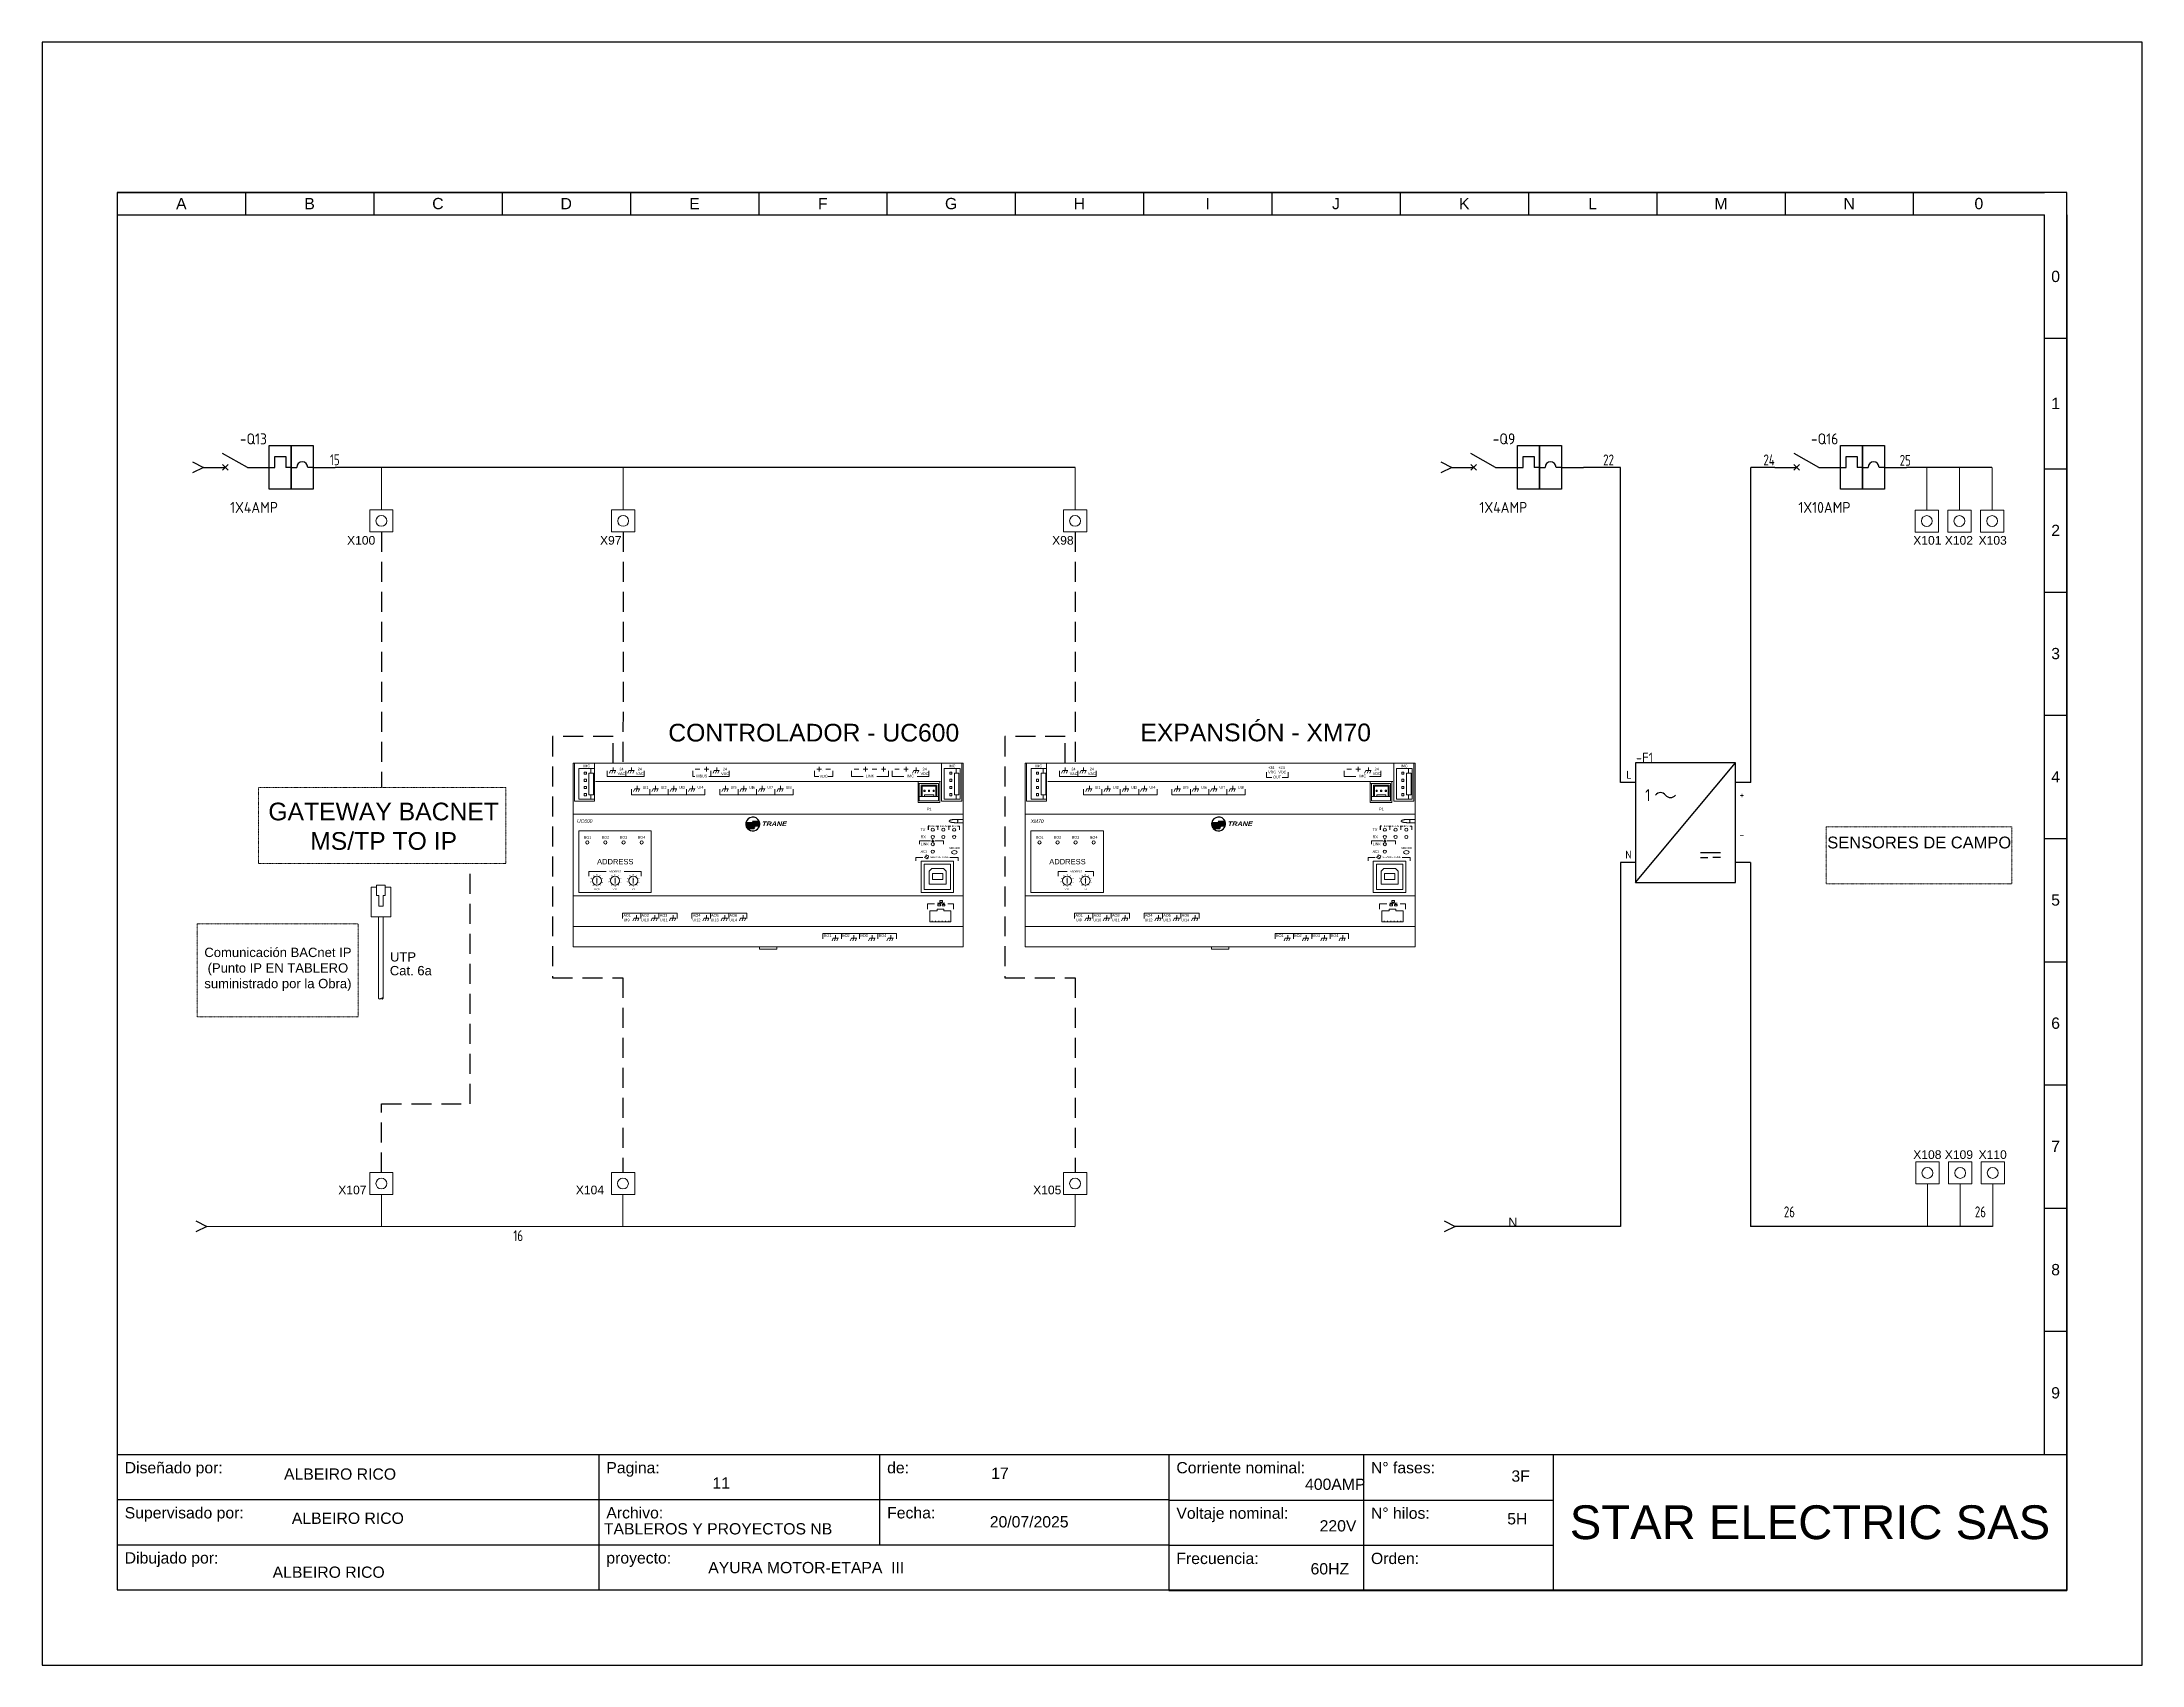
# Model space of a CAD drawing. Header units: millimetres. Extents: x 691 to 18605, y 670 to 10026.
# Drawn here: x 11248 to 12299, y 9213 to 10026 of the extents above; entities that cross this region are included whole.
import ezdxf
from ezdxf.enums import TextEntityAlignment as Align

# ---------------------------------------------------------------- set-up
doc = ezdxf.new("R2010")
doc.units = ezdxf.units.MM
doc.linetypes.add('DASHEDX2', pattern=[1.5, 1, -0.5])
doc.linetypes.add('HIDDEN', pattern=[0.375, 0.25, -0.125])
for name, color, linetype in [('-DIAGRAMA', 7, 'Continuous'), ('-Electrico', 5, 'Continuous'), ('CSET', 7, 'Continuous'), ('DESC', 150, 'Continuous'), ('sc', 7, 'Continuous'), ('SYMS', 7, 'Continuous'), ('TAGS', 150, 'Continuous'), ('TERMS', 123, 'Continuous'), ('uc4', 7, 'Continuous'), ('uc8', 7, 'Continuous'), ('WIRENO', 72, 'Continuous'), ('YEL_14_THHN', 2, 'Continuous')]:
    doc.layers.add(name, color=color, linetype=linetype)
doc.styles.add('MtXpl_Arial_Black', font='')
doc.styles.get("Standard").update_dxf_attribs({"font": 'arial.ttf'})
doc.styles.add('WD_IEC', font='ISOCP2.shx', dxfattribs={"width": 0.9, "height": 4})
doc.styles.get('MtXpl_Arial_Black').set_extended_font_data('Arial Black', italic=True, bold=True)

# ---------------------------------------------------------------- blocks, each defined once
blk = doc.blocks.new('HCB11Q9')
for p, q in [((-1.84, 0.66), (-3.16, -0.66)), ((-3.16, 0.66), (-1.84, -0.66)), ((2.5, 0), (-3.12, 3.13)), ((2.5, 0), (7.5, 0)), ((7.5, 0), (8.75, 0)), ((8.75, 0), (8.75, 2.5)), ((8.75, 2.5), (11.25, 2.5)), ((11.25, 2.5), (11.25, 0)), ((12.5, 0), (11.25, 0)), ((12.5, 0), (13.75, 0)), ((17.5, 0), (16.25, 0)), ((17.5, 0), (22.5, 0)), ((-7.5, 0), (-2.5, 0))]:
    blk.add_line(p, q)
for points in [[(7.5, 5), (12.5, 5), (12.5, -5), (7.5, -5)], [(12.5, 5), (17.5, 5), (17.5, -5), (12.5, -5)]]:
    blk.add_lwpolyline(points, close=True)
blk.add_arc((15, 0), 1.25, 0, 180)
at = {"style": 'WD_IEC'}
for tag, height, p in [('INST', 2.5, (6.95, 11.75)), ('LOC', 2.5, (6.95, 8.6)), ('TAG1', 2.5, (6.95, 5.23)), ('TERM02', 2, (22.5, 1)), ('XREF', 2.5, (-2.89, -6.93)), ('DESC1', 2.5, (-2.89, -10.4)), ('DESC2', 2.5, (-2.11, -14.11)), ('DESC3', 2.5, (-2.11, -17.81))]:
    blk.add_attdef(tag, text='', height=height, dxfattribs=at).set_placement(p, align=Align.RIGHT)
at = {"style": 'WD_IEC', "flags": 1}
for tag, p, height in [('X4TERM01', (-7.5, 0), 0.32), ('X1TERM02', (22.5, 0), 0.32), ('ASSYCODE', (17.86, -5.81), 1), ('FAMILY', (17.86, -7.31), 1), ('CATDESC', (17.86, -8.81), 1)]:
    blk.add_attdef(tag, p, '', height=height, dxfattribs=at)
at = {"style": 'WD_IEC'}
for tag, p, height in [('TERM01', (-7.5, 1), 2), ('RATING1', (-14.85, -3.47), 2.5)]:
    blk.add_attdef(tag, p, '', height=height, dxfattribs=at)
at = {"style": 'WD_IEC', "flags": 1}
for tag, p in [('X2LINK', (-0.31, 2)), ('X8LINK', (-0.31, 0.5))]:
    blk.add_attdef(tag, p, '', height=0.32, rotation=360, dxfattribs=at)
at = {"style": 'WD_IEC', "flags": 9}
for tag, p in [('MFG', (21.31, -1.98)), ('CAT', (21.31, -3.99))]:
    blk.add_attdef(tag, text='', height=1.5, dxfattribs=at).set_placement(p, align=Align.RIGHT)
blk = doc.blocks.new('HA1X3Y')
blk.add_lwpolyline([(-2.5, 1.25), (0, 0), (-2.5, -1.25)])
at = {"style": 'WD_IEC'}
blk.add_attdef('DESC1', text='', height=2.5, dxfattribs=at).set_placement((-5, 0.675), align=Align.RIGHT)
at = {"style": 'WD_IEC', "flags": 1}
blk.add_attdef('X1TERM01', (0, 0), '', height=0.32, dxfattribs=at)
at = {"style": 'WD_IEC'}
blk.add_attdef('DESC2', text='', height=2.5, dxfattribs=at).set_placement((-5, -0.675), align=Align.TOP_RIGHT)
blk = doc.blocks.new('*T3')
at = {"color": 0, "linetype": 'ByBlock', "lineweight": -2}
for p, q in [((0, 0), (139.92, 0)), ((0, 0), (0, -18)), ((64.08, 0), (64.08, -18)), ((101.44, 0), (101.44, -12)), ((139.92, 0), (139.92, -18)), ((0, -6), (139.92, -6)), ((0, -12), (139.92, -12)), ((0, -18), (139.92, -18))]:
    blk.add_line(p, q, dxfattribs=at)
at = {"color": 0, "char_height": 1.5, "attachment_point": 1}
for s, insert, width in [('{\\fArial|b0|i0|c162|p34;Diseñado por:}', (1, -1), 62.0824), ('{\\fArial|b0|i0|c162|p34;Pagina:}', (65.08, -1), 35.3574), ('{\\fArial|b0|i0|c162|p34;de}:', (102.44, -1), 36.4813), ('{\\fArial|b0|i0|c162|p34;Supervisado por:}', (1, -7), 62.0824), ('{\\fArial|b0|i0|c162|p34;Archivo:}', (65.08, -7), 35.3574), ('Fecha:', (102.44, -7), 36.4813), ('Dibujado por:', (1, -13), 62.0824), ('{\\fArial|b0|i0|c162|p34;proyecto:}', (65.08, -13), 73.8387)]:
    blk.add_mtext(s, dxfattribs=dict(at, insert=insert, width=width))
blk = doc.blocks.new('*T4')
at = {"color": 0, "linetype": 'ByBlock', "lineweight": -2}
for p, q in [((0, 0), (119.48, 0)), ((0, 0), (0, -18.07)), ((25.89, 0), (25.89, -18.07)), ((51.13, 0), (51.13, -18.07)), ((119.48, 0), (119.48, -18.07)), ((0, -6.05), (51.13, -6.05)), ((0, -12.07), (51.13, -12.07)), ((0, -18.07), (119.48, -18.07))]:
    blk.add_line(p, q, dxfattribs=at)
at = {"color": 0}
for s, insert, char_height, width, attachment_point in [('Corriente nominal:', (1, -1), 1.5, 23.894, 1), ('{\\fArial|b0|i0|c162|p34;N° fases:}', (26.89, -1), 1.5, 23.2313, 1), ('Voltaje nominal:', (1, -7.05), 1.5, 23.894, 1), ('{\\fArial|b0|i0|c162|p34;N° hilos:}', (26.89, -7.05), 1.5, 23.2313, 1), ('{\\fArial|b0|i0|c162|p34;STAR ELECTRIC SAS}', (85.3, -9.04), 4.5, 66.3536, 5), ('Frecuencia:', (1, -13.07), 1.5, 23.894, 1), ('{\\fArial|b0|i0|c162|p34;Orden}:', (26.89, -13.07), 1.5, 23.2313, 1)]:
    blk.add_mtext(s, dxfattribs=dict(at, insert=insert, char_height=char_height, width=width, attachment_point=attachment_point))
blk = doc.blocks.new('CAJETIN')
for p, q in [((0, 185.97), (-259.4, 185.97)), ((-259.4, 185.97), (-259.4, 0.07)), ((-259.4, 185.97), (-2.99, 185.97)), ((-259.4, 185.97), (-259.4, 182.97)), ((-242.33, 185.97), (-242.33, 182.97)), ((-225.26, 185.97), (-225.26, 182.97)), ((-208.19, 185.97), (-208.19, 182.97)), ((-191.12, 185.97), (-191.12, 182.97)), ((-174.05, 185.97), (-174.05, 182.97)), ((-156.98, 185.97), (-156.98, 182.97)), ((-139.91, 185.97), (-139.91, 182.97)), ((-122.84, 185.97), (-122.84, 182.97)), ((-105.77, 185.97), (-105.77, 182.97)), ((-88.7, 185.97), (-88.7, 182.97)), ((-71.64, 185.97), (-71.64, 182.97)), ((-54.57, 185.97), (-54.57, 182.97)), ((-37.5, 185.97), (-37.5, 182.97)), ((-20.43, 185.97), (-20.43, 182.97)), ((0, 0.07), (0, 185.97)), ((-259.4, 182.97), (-2.99, 182.97)), ((-3, 182.97), (-3, 18.07)), ((0, 182.97), (0, 18.07)), ((-3, 166.58), (0, 166.58)), ((-3, 149.19), (0, 149.19)), ((-3, 132.8), (0, 132.8)), ((-3, 116.41), (0, 116.41)), ((-3, 100.02), (0, 100.02)), ((-3, 83.63), (0, 83.63)), ((-3, 67.24), (0, 67.24)), ((-3, 50.85), (0, 50.85)), ((-3, 34.46), (0, 34.46)), ((-3, 18.07), (0, 18.07)), ((-259.4, 0.07), (0, 0.07))]:
    blk.add_line(p, q)
blk.add_lwpolyline([(-269.4, -9.93), (10, -9.93), (10, 205.97), (-269.4, 205.97)], close=True)
for name, p in [('*T3', (-259.4, 18.07)), ('*T4', (-119.48, 18.07))]:
    blk.add_blockref(name, p)
blk.add_text('0', height=1.5).set_placement((-2.08, 174.04))
at = {"char_height": 1.5, "attachment_point": 5}
for s, insert, width in [('A', (-250.87, 184.47), 17.0695), ('B', (-233.8, 184.47), 17.0695), ('C', (-216.73, 184.47), 17.0695), ('D', (-199.66, 184.47), 17.0695), ('E', (-182.59, 184.47), 17.0695), ('F', (-165.52, 184.47), 17.0695), ('G', (-148.45, 184.47), 17.0695), ('H', (-131.38, 184.47), 17.0695), ('I', (-114.31, 184.47), 17.0695), ('J', (-97.24, 184.47), 17.0695), ('K', (-80.17, 184.47), 17.0695), ('L', (-63.1, 184.47), 17.0695), ('M', (-46.03, 184.47), 17.0695), ('N', (-28.96, 184.47), 17.0695), ('0', (-11.71, 184.47), 17.4362), ('1', (-1.5, 157.89), 3), ('2', (-1.5, 141), 3), ('3', (-1.5, 124.61), 3), ('4', (-1.5, 108.22), 3), ('5', (-1.5, 91.83), 3), ('6', (-1.5, 75.44), 3), ('7', (-1.5, 59.05), 3), ('8', (-1.5, 42.66), 3), ('9', (-1.5, 26.27), 3)]:
    blk.add_mtext(s, dxfattribs=dict(at, insert=insert, width=width))
for tag, p in [('DISEÑADO_POR', (-230.86, 14.78)), ('SUPERVISADO_POR', (-229.59, 8.32)), ('DIBUJADO_POR', (-231.25, 2.42))]:
    blk.add_attdef(tag, text='', height=1.5).set_placement(p, align=Align.MIDDLE)
for tag, p in [('PAGINA', (-180.19, 13.54)), ('DE', (-143.12, 14.83)), ('A', (-97.02, 13.49)), ('F', (-73.9, 14.47)), ('ARCHIVO', (-179.45, 8.2)), ('FECHA', (-143.31, 8.38)), ('V', (-96.96, 8.58)), ('H', (-74.46, 8.76)), ('PROYECTO', (-180.75, 3.04)), ('HZ', (-98.06, 2.87)), ('OR', (-74.83, 2.5))]:
    blk.add_attdef(tag, p, '', height=1.5)
blk = doc.blocks.new('WD_WNV')
at = {"linetype": 'Continuous', "style": 'WD_IEC', "width": 0.8}
blk.add_attdef('WIRENO', text='', height=2.5, dxfattribs=at).set_placement((-1.6, 0), align=Align.MIDDLE_RIGHT)
at = {"style": 'WD_IEC', "flags": 1}
for tag, p in [('W08USER', (-1, 0.375)), ('W04USER', (-1, 0.875)), ('W05USER', (-1, 0.75)), ('W09USER', (-1, 0.25)), ('W03USER', (-1, 1)), ('W06USER', (-1, 0.625)), ('W07USER', (-1, 0.5)), ('W02USER', (-1, 1.125)), ('W01USER', (-1, 1.25)), ('W10USER', (-1, 0.125))]:
    blk.add_attdef(tag, text='', height=0.08, dxfattribs=at).set_placement(p, align=Align.CENTER)
blk = doc.blocks.new('UC600')
at = {"color": 7, "linetype": 'Continuous', "lineweight": 0, "ltscale": 25.4}
for p, q in [((11956.16, 1280.37), (11978.22, 1280.37)), ((11956.16, 1280.37), (11956.16, 1269.98)), ((11957.43, 1279.33), (11976.94, 1279.33)), ((11958.09, 1279.92), (11958.09, 1279.61)), ((11959.13, 1279.61), (11958.09, 1279.61)), ((11958.21, 1279.79), (11958.27, 1279.95)), ((11958.27, 1279.95), (11958.56, 1279.95)), ((11958.35, 1279.79), (11958.42, 1279.95)), ((11958.42, 1280.11), (11958.42, 1279.95)), ((11958.49, 1279.79), (11958.56, 1279.95)), ((11959.13, 1279.92), (11959.13, 1279.61)), ((11960.17, 1279.61), (11959.13, 1279.61)), ((11959.25, 1279.79), (11959.31, 1279.95)), ((11959.31, 1279.95), (11959.6, 1279.95)), ((11959.39, 1279.79), (11959.45, 1279.95)), ((11959.45, 1280.11), (11959.45, 1279.95)), ((11959.53, 1279.79), (11959.6, 1279.95)), ((11960.17, 1279.92), (11960.17, 1279.61)), ((11962.92, 1279.92), (11962.92, 1279.61)), ((11963.04, 1279.61), (11962.92, 1279.61)), ((11963.06, 1280.03), (11963.32, 1280.03)), ((11963.57, 1280.03), (11963.83, 1280.03)), ((11963.7, 1279.9), (11963.7, 1280.15)), ((11963.95, 1279.61), (11963.83, 1279.61)), ((11963.95, 1279.92), (11963.95, 1279.61)), ((11964.99, 1279.61), (11963.95, 1279.61)), ((11964.07, 1279.79), (11964.14, 1279.95)), ((11964.14, 1279.95), (11964.42, 1279.95)), ((11964.21, 1279.79), (11964.28, 1279.95)), ((11964.28, 1280.11), (11964.28, 1279.95)), ((11964.35, 1279.79), (11964.42, 1279.95)), ((11964.99, 1279.92), (11964.99, 1279.61)), ((11969.8, 1279.92), (11969.8, 1279.61)), ((11970.06, 1279.61), (11969.8, 1279.61)), ((11969.94, 1280.03), (11970.2, 1280.03)), ((11970.07, 1279.9), (11970.07, 1280.15)), ((11970.45, 1280.03), (11970.71, 1280.03)), ((11970.84, 1279.61), (11970.57, 1279.61)), ((11970.84, 1279.92), (11970.84, 1279.61)), ((11971.91, 1279.92), (11971.91, 1279.61)), ((11972.57, 1279.61), (11971.91, 1279.61)), ((11972.06, 1280.03), (11972.31, 1280.03)), ((11972.57, 1280.03), (11972.83, 1280.03)), ((11972.7, 1279.9), (11972.7, 1280.15)), ((11973.08, 1280.03), (11973.34, 1280.03)), ((11973.99, 1279.61), (11973.34, 1279.61)), ((11973.59, 1280.03), (11973.85, 1280.03)), ((11973.72, 1279.9), (11973.72, 1280.15)), ((11973.99, 1279.92), (11973.99, 1279.61)), ((11974.2, 1279.92), (11974.2, 1279.61)), ((11974.86, 1279.61), (11974.2, 1279.61)), ((11974.35, 1280.03), (11974.6, 1280.03)), ((11974.86, 1280.03), (11975.11, 1280.03)), ((11974.99, 1279.9), (11974.99, 1280.15)), ((11975.36, 1279.79), (11975.42, 1279.95)), ((11975.42, 1279.95), (11975.71, 1279.95)), ((11975.5, 1279.79), (11975.56, 1279.95)), ((11975.56, 1280.11), (11975.56, 1279.95)), ((11976.28, 1279.61), (11975.62, 1279.61)), ((11975.64, 1279.79), (11975.71, 1279.95)), ((11976.28, 1279.92), (11976.28, 1279.61)), ((11976.89, 1278.13), (11976.89, 1279.31)), ((11977.83, 1280.06), (11977.15, 1280.06)), ((11977.15, 1280.06), (11977.15, 1278.32)), ((11977.72, 1278.58), (11977.72, 1279.8)), ((11977.72, 1279.8), (11977.83, 1279.8)), ((11977.83, 1279.8), (11977.83, 1280.06)), ((11978.04, 1278.32), (11978.04, 1280.06)), ((11978.22, 1280.37), (11978.22, 1269.98)), ((11959.46, 1278.89), (11959.46, 1278.58)), ((11960.5, 1278.58), (11959.46, 1278.58)), ((11959.57, 1278.76), (11959.64, 1278.92)), ((11959.64, 1278.92), (11959.92, 1278.92)), ((11959.72, 1278.76), (11959.78, 1278.92)), ((11959.78, 1279.08), (11959.78, 1278.92)), ((11959.86, 1278.76), (11959.92, 1278.92)), ((11960.5, 1278.89), (11960.5, 1278.58)), ((11961.54, 1278.58), (11960.5, 1278.58)), ((11960.61, 1278.76), (11960.68, 1278.92)), ((11960.68, 1278.92), (11960.96, 1278.92)), ((11960.76, 1278.76), (11960.82, 1278.92)), ((11960.82, 1279.08), (11960.82, 1278.92)), ((11960.9, 1278.76), (11960.96, 1278.92)), ((11961.54, 1278.89), (11961.54, 1278.58)), ((11961.54, 1278.89), (11961.54, 1278.58)), ((11962.57, 1278.58), (11961.54, 1278.58)), ((11961.65, 1278.76), (11961.72, 1278.92)), ((11961.72, 1278.92), (11962, 1278.92)), ((11961.79, 1278.76), (11961.86, 1278.92)), ((11961.86, 1279.08), (11961.86, 1278.92)), ((11961.94, 1278.76), (11962, 1278.92)), ((11962.57, 1278.89), (11962.57, 1278.58)), ((11963.61, 1278.58), (11962.57, 1278.58)), ((11962.69, 1278.76), (11962.75, 1278.92)), ((11962.75, 1278.92), (11963.04, 1278.92)), ((11962.83, 1278.76), (11962.9, 1278.92)), ((11962.9, 1279.08), (11962.9, 1278.92)), ((11962.97, 1278.76), (11963.04, 1278.92)), ((11963.61, 1278.89), (11963.61, 1278.58)), ((11964.45, 1278.89), (11964.45, 1278.58)), ((11965.49, 1278.58), (11964.45, 1278.58)), ((11964.57, 1278.76), (11964.64, 1278.92)), ((11964.64, 1278.92), (11964.92, 1278.92)), ((11964.71, 1278.76), (11964.78, 1278.92)), ((11964.78, 1279.08), (11964.78, 1278.92)), ((11964.86, 1278.76), (11964.92, 1278.92)), ((11965.49, 1278.89), (11965.49, 1278.58)), ((11966.53, 1278.58), (11965.49, 1278.58)), ((11965.61, 1278.76), (11965.67, 1278.92)), ((11965.67, 1278.92), (11965.96, 1278.92)), ((11965.75, 1278.76), (11965.82, 1278.92)), ((11965.82, 1279.08), (11965.82, 1278.92)), ((11965.89, 1278.76), (11965.96, 1278.92)), ((11966.53, 1278.89), (11966.53, 1278.58)), ((11966.53, 1278.89), (11966.53, 1278.58)), ((11967.57, 1278.58), (11966.53, 1278.58)), ((11966.65, 1278.76), (11966.71, 1278.92)), ((11966.71, 1278.92), (11967, 1278.92)), ((11966.79, 1278.76), (11966.85, 1278.92)), ((11966.85, 1279.08), (11966.85, 1278.92)), ((11966.93, 1278.76), (11967, 1278.92)), ((11967.57, 1278.89), (11967.57, 1278.58)), ((11968.61, 1278.58), (11967.57, 1278.58)), ((11967.69, 1278.76), (11967.75, 1278.92)), ((11967.75, 1278.92), (11968.04, 1278.92)), ((11967.83, 1278.76), (11967.89, 1278.92)), ((11967.89, 1279.08), (11967.89, 1278.92)), ((11967.97, 1278.76), (11968.04, 1278.92)), ((11968.61, 1278.89), (11968.61, 1278.58)), ((11977.15, 1278.32), (11977.83, 1278.32)), ((11977.83, 1278.58), (11977.72, 1278.58)), ((11977.83, 1278.32), (11977.83, 1278.58)), ((11956.16, 1277.48), (11978.22, 1277.48)), ((11976.37, 1275.97), (11975.74, 1275.97)), ((11976.44, 1275.97), (11976.56, 1275.97)), ((11976.48, 1275.95), (11976.44, 1275.95)), ((11976.44, 1275.95), (11976.44, 1275.93)), ((11976.44, 1275.93), (11976.48, 1275.93)), ((11976.46, 1275.95), (11976.46, 1275.97)), ((11976.51, 1276.02), (11976.47, 1276.02)), ((11976.47, 1276.02), (11976.47, 1275.99)), ((11976.47, 1275.99), (11976.51, 1275.99)), ((11976.48, 1275.93), (11976.48, 1275.95)), ((11976.49, 1275.97), (11976.49, 1275.99)), ((11976.51, 1275.99), (11976.51, 1276.02)), ((11976.56, 1275.95), (11976.51, 1275.95)), ((11976.51, 1275.95), (11976.51, 1275.93)), ((11976.51, 1275.93), (11976.56, 1275.93)), ((11976.54, 1275.97), (11976.54, 1275.95)), ((11976.56, 1275.93), (11976.56, 1275.95)), ((11977.1, 1275.97), (11976.62, 1275.97)), ((11976.85, 1276.8), (11976.69, 1276.8)), ((11977.52, 1276.8), (11977.36, 1276.8)), ((11978.02, 1276.8), (11977.9, 1276.8)), ((11975.94, 1275.03), (11975.55, 1275.03)), ((11977.93, 1275.03), (11977.47, 1275.03)), ((11958.02, 1274.23), (11957.05, 1274.23)), ((11957.05, 1273.98), (11957.05, 1274.23)), ((11957.5, 1273.88), (11957.5, 1273.56)), ((11958.53, 1273.88), (11958.53, 1273.56)), ((11960.01, 1274.23), (11959.04, 1274.23)), ((11959.56, 1273.88), (11959.56, 1273.56)), ((11960.01, 1273.98), (11960.01, 1274.23)), ((11978.22, 1272.86), (11956.16, 1272.86)), ((11976.2, 1272.1), (11976.2, 1272.4)), ((11976.6, 1272.4), (11976.2, 1272.4)), ((11976.77, 1272.44), (11977.19, 1272.44)), ((11976.85, 1272.38), (11976.85, 1272.44)), ((11976.97, 1272.44), (11976.97, 1272.51)), ((11977.11, 1272.44), (11977.11, 1272.37)), ((11977.36, 1272.4), (11977.67, 1272.4)), ((11977.67, 1272.1), (11977.67, 1272.4)), ((11978.22, 1271.12), (11956.16, 1271.12)), ((11958.94, 1271.87), (11959.98, 1271.87)), ((11958.94, 1271.57), (11958.94, 1271.87)), ((11959.53, 1271.44), (11959.6, 1271.6)), ((11959.6, 1271.6), (11959.88, 1271.6)), ((11959.67, 1271.44), (11959.74, 1271.6)), ((11959.74, 1271.76), (11959.74, 1271.6)), ((11959.81, 1271.44), (11959.88, 1271.6)), ((11959.98, 1271.87), (11961.01, 1271.87)), ((11959.98, 1271.57), (11959.98, 1271.87)), ((11959.98, 1271.57), (11959.98, 1271.87)), ((11960.57, 1271.44), (11960.63, 1271.6)), ((11960.63, 1271.6), (11960.92, 1271.6)), ((11960.71, 1271.44), (11960.78, 1271.6)), ((11960.78, 1271.76), (11960.78, 1271.6)), ((11960.85, 1271.44), (11960.92, 1271.6)), ((11961.01, 1271.87), (11962.05, 1271.87)), ((11961.01, 1271.57), (11961.01, 1271.87)), ((11961.61, 1271.44), (11961.67, 1271.6)), ((11961.67, 1271.6), (11961.96, 1271.6)), ((11961.75, 1271.44), (11961.81, 1271.6)), ((11961.81, 1271.76), (11961.81, 1271.6)), ((11961.89, 1271.44), (11961.96, 1271.6)), ((11962.05, 1271.57), (11962.05, 1271.87)), ((11962.88, 1271.87), (11963.92, 1271.87)), ((11962.88, 1271.57), (11962.88, 1271.87)), ((11963.49, 1271.44), (11963.56, 1271.6)), ((11963.56, 1271.6), (11963.84, 1271.6)), ((11963.63, 1271.44), (11963.7, 1271.6)), ((11963.7, 1271.76), (11963.7, 1271.6)), ((11963.78, 1271.44), (11963.84, 1271.6)), ((11963.92, 1271.87), (11964.96, 1271.87)), ((11963.92, 1271.57), (11963.92, 1271.87)), ((11963.92, 1271.57), (11963.92, 1271.87)), ((11964.53, 1271.44), (11964.59, 1271.6)), ((11964.59, 1271.6), (11964.88, 1271.6)), ((11964.67, 1271.44), (11964.74, 1271.6)), ((11964.74, 1271.76), (11964.74, 1271.6)), ((11964.81, 1271.44), (11964.88, 1271.6)), ((11964.96, 1271.87), (11965.99, 1271.87)), ((11964.96, 1271.57), (11964.96, 1271.87)), ((11965.57, 1271.44), (11965.63, 1271.6)), ((11965.63, 1271.6), (11965.92, 1271.6)), ((11965.71, 1271.44), (11965.77, 1271.6)), ((11965.77, 1271.76), (11965.77, 1271.6)), ((11965.85, 1271.44), (11965.92, 1271.6)), ((11965.99, 1271.57), (11965.99, 1271.87)), ((11976.75, 1272.01), (11976.34, 1272.01)), ((11976.34, 1272.01), (11976.34, 1271.39)), ((11976.34, 1271.39), (11977.53, 1271.39)), ((11976.46, 1271.44), (11976.46, 1271.39)), ((11976.65, 1271.44), (11976.65, 1271.39)), ((11976.75, 1272.1), (11976.75, 1272.01)), ((11977.12, 1272.1), (11976.75, 1272.1)), ((11976.84, 1271.44), (11976.84, 1271.39)), ((11977.03, 1271.44), (11977.03, 1271.39)), ((11977.12, 1272.1), (11977.12, 1272.01)), ((11977.53, 1272.01), (11977.12, 1272.01)), ((11977.22, 1271.44), (11977.22, 1271.39)), ((11977.4, 1271.44), (11977.4, 1271.39)), ((11977.53, 1271.39), (11977.53, 1272.01)), ((11978.22, 1269.98), (11956.16, 1269.98)), ((11970.29, 1270.73), (11971.33, 1270.73)), ((11970.29, 1270.43), (11970.29, 1270.73)), ((11970.8, 1270.31), (11970.86, 1270.46)), ((11970.86, 1270.46), (11971.14, 1270.46)), ((11970.94, 1270.31), (11971, 1270.46)), ((11971, 1270.63), (11971, 1270.46)), ((11971.08, 1270.31), (11971.14, 1270.46)), ((11971.33, 1270.73), (11972.36, 1270.73)), ((11971.33, 1270.43), (11971.33, 1270.73)), ((11971.33, 1270.43), (11971.33, 1270.73)), ((11971.83, 1270.31), (11971.9, 1270.46)), ((11971.9, 1270.46), (11972.18, 1270.46)), ((11971.98, 1270.31), (11972.04, 1270.46)), ((11972.04, 1270.63), (11972.04, 1270.46)), ((11972.12, 1270.31), (11972.18, 1270.46)), ((11972.36, 1270.73), (11973.4, 1270.73)), ((11972.36, 1270.43), (11972.36, 1270.73)), ((11972.87, 1270.31), (11972.94, 1270.46)), ((11972.94, 1270.46), (11973.22, 1270.46)), ((11973.01, 1270.31), (11973.08, 1270.46)), ((11973.08, 1270.63), (11973.08, 1270.46)), ((11973.16, 1270.31), (11973.22, 1270.46)), ((11973.4, 1270.43), (11973.4, 1270.73)), ((11973.4, 1270.73), (11974.44, 1270.73)), ((11973.91, 1270.31), (11973.98, 1270.46)), ((11973.98, 1270.46), (11974.26, 1270.46)), ((11974.05, 1270.31), (11974.12, 1270.46)), ((11974.12, 1270.63), (11974.12, 1270.46)), ((11974.19, 1270.31), (11974.26, 1270.46)), ((11974.44, 1270.43), (11974.44, 1270.73))]:
    blk.add_line(p, q, dxfattribs=at)
at = {"color": 0, "linetype": 'Continuous', "lineweight": 0, "ltscale": 12.9032}
for p, q in [((11977.43, 1277.1), (11977.42, 1277.1)), ((11977.42, 1277.1), (11977.42, 1277.1)), ((11977.42, 1277.1), (11977.42, 1277.1)), ((11977.42, 1277.1), (11977.42, 1277.09)), ((11977.42, 1277.09), (11977.42, 1277.09)), ((11977.42, 1277.09), (11977.42, 1277.09)), ((11977.42, 1277.09), (11977.42, 1277.09)), ((11977.42, 1277.09), (11977.42, 1277.09)), ((11977.42, 1277.09), (11977.42, 1277.08)), ((11977.42, 1277.08), (11977.42, 1277.08)), ((11977.42, 1277.08), (11977.42, 1277.08)), ((11977.42, 1277.08), (11977.42, 1277.08)), ((11977.42, 1277.08), (11977.42, 1277.07)), ((11977.42, 1277.07), (11977.42, 1277.07)), ((11977.42, 1277.07), (11977.42, 1277.07)), ((11977.42, 1277.07), (11977.43, 1277.07)), ((11977.44, 1277.11), (11977.43, 1277.11)), ((11977.43, 1277.11), (11977.43, 1277.11)), ((11977.43, 1277.11), (11977.43, 1277.11)), ((11977.43, 1277.11), (11977.43, 1277.1)), ((11977.43, 1277.07), (11977.43, 1277.07)), ((11977.43, 1277.07), (11977.43, 1277.06)), ((11977.43, 1277.06), (11977.43, 1277.06)), ((11977.43, 1277.06), (11977.44, 1277.06)), ((11977.45, 1277.12), (11977.44, 1277.12)), ((11977.44, 1277.12), (11977.44, 1277.11)), ((11977.44, 1277.11), (11977.44, 1277.11)), ((11977.44, 1277.06), (11977.44, 1277.06)), ((11977.44, 1277.06), (11977.44, 1277.06)), ((11977.44, 1277.06), (11977.45, 1277.05)), ((11977.46, 1277.12), (11977.45, 1277.12)), ((11977.45, 1277.12), (11977.45, 1277.12)), ((11977.45, 1277.12), (11977.45, 1277.12)), ((11977.45, 1277.05), (11977.45, 1277.05)), ((11977.45, 1277.05), (11977.45, 1277.05)), ((11977.45, 1277.05), (11977.46, 1277.05)), ((11977.47, 1277.13), (11977.46, 1277.13)), ((11977.46, 1277.13), (11977.46, 1277.12)), ((11977.46, 1277.05), (11977.46, 1277.04)), ((11977.46, 1277.04), (11977.47, 1277.04)), ((11977.48, 1277.13), (11977.47, 1277.13)), ((11977.47, 1277.13), (11977.47, 1277.13)), ((11977.47, 1277.04), (11977.47, 1277.04)), ((11977.47, 1277.04), (11977.48, 1277.04))]:
    blk.add_line(p, q, dxfattribs=at)
at = {"color": 7, "linetype": 'Continuous', "lineweight": 0, "ltscale": 12.9032}
for p, q in [((11977.49, 1277.13), (11977.48, 1277.13)), ((11977.48, 1277.04), (11977.48, 1277.04)), ((11977.48, 1277.04), (11977.49, 1277.03)), ((11977.5, 1277.14), (11977.49, 1277.14)), ((11977.49, 1277.14), (11977.49, 1277.13)), ((11977.49, 1277.03), (11977.5, 1277.03)), ((11977.51, 1277.14), (11977.5, 1277.14)), ((11977.5, 1277.03), (11977.51, 1277.03)), ((11977.52, 1277.15), (11977.51, 1277.14)), ((11977.51, 1277.03), (11977.52, 1277.02)), ((11977.53, 1277.15), (11977.52, 1277.15)), ((11977.52, 1277.02), (11977.53, 1277.02)), ((11977.54, 1277.15), (11977.53, 1277.15)), ((11977.53, 1277.02), (11977.54, 1277.02)), ((11977.55, 1277.15), (11977.54, 1277.15)), ((11977.54, 1277.02), (11977.55, 1277.02)), ((11977.56, 1277.16), (11977.55, 1277.15)), ((11977.55, 1277.02), (11977.56, 1277.01)), ((11977.57, 1277.16), (11977.56, 1277.16)), ((11977.56, 1277.01), (11977.57, 1277.01)), ((11977.58, 1277.16), (11977.57, 1277.16)), ((11977.57, 1277.01), (11977.58, 1277.01)), ((11977.6, 1277.16), (11977.58, 1277.16)), ((11977.58, 1277.01), (11977.6, 1277.01)), ((11977.61, 1277.17), (11977.6, 1277.16)), ((11977.6, 1277.01), (11977.61, 1277.01)), ((11977.62, 1277.17), (11977.61, 1277.17)), ((11977.61, 1277.01), (11977.62, 1277)), ((11977.64, 1277.17), (11977.62, 1277.17)), ((11977.62, 1277), (11977.64, 1277)), ((11977.65, 1277.17), (11977.64, 1277.17)), ((11977.64, 1277), (11977.65, 1277)), ((11977.67, 1277.17), (11977.65, 1277.17)), ((11977.65, 1277), (11977.66, 1277)), ((11977.66, 1277), (11977.68, 1277)), ((11977.68, 1277.17), (11977.67, 1277.17)), ((11977.7, 1277.17), (11977.68, 1277.17)), ((11977.68, 1277), (11977.7, 1277)), ((11977.71, 1277.18), (11977.7, 1277.17)), ((11977.7, 1277), (11977.71, 1277)), ((11977.73, 1277.18), (11977.71, 1277.18)), ((11977.71, 1277), (11977.73, 1276.99)), ((11977.75, 1277.18), (11977.73, 1277.18)), ((11977.73, 1276.99), (11977.75, 1276.99)), ((11977.77, 1277.18), (11977.75, 1277.18)), ((11977.75, 1276.99), (11977.77, 1276.99)), ((11977.9, 1277.17), (11977.89, 1277.17)), ((11977.89, 1277), (11977.9, 1277)), ((11977.9, 1277.16), (11977.9, 1277.17)), ((11977.9, 1277.15), (11977.9, 1277.16)), ((11977.9, 1277.16), (11977.9, 1277.16)), ((11977.9, 1277.14), (11977.9, 1277.15)), ((11977.9, 1277.13), (11977.9, 1277.14)), ((11977.9, 1277.14), (11977.9, 1277.14)), ((11977.91, 1277.12), (11977.9, 1277.13)), ((11977.9, 1277.04), (11977.91, 1277.05)), ((11977.9, 1277.03), (11977.9, 1277.04)), ((11977.9, 1277.04), (11977.9, 1277.04)), ((11977.9, 1277.02), (11977.9, 1277.03)), ((11977.9, 1277.01), (11977.9, 1277.02)), ((11977.9, 1277), (11977.9, 1277.01)), ((11977.9, 1277.01), (11977.9, 1277.01)), ((11977.91, 1277.11), (11977.91, 1277.12)), ((11977.91, 1277.1), (11977.91, 1277.11)), ((11977.91, 1277.09), (11977.91, 1277.1)), ((11977.91, 1277.08), (11977.91, 1277.09)), ((11977.91, 1277.09), (11977.91, 1277.09)), ((11977.91, 1277.07), (11977.91, 1277.08)), ((11977.91, 1277.06), (11977.91, 1277.07)), ((11977.91, 1277.05), (11977.91, 1277.06))]:
    blk.add_line(p, q, dxfattribs=at)
at = {"color": 0, "linetype": 'Continuous', "lineweight": 0, "ltscale": 25.4}
for p, q in [((11975.74, 1275.97), (11975.74, 1275.78)), ((11976.78, 1276.6), (11976.78, 1276.8)), ((11977.1, 1275.78), (11977.1, 1275.97)), ((11977.41, 1276.6), (11977.41, 1276.8)), ((11978.02, 1276.6), (11978.02, 1276.8)), ((11975.55, 1275.03), (11975.55, 1274.84)), ((11977.93, 1274.84), (11977.93, 1275.03))]:
    blk.add_line(p, q, dxfattribs=at)
for p, q in [((11976.31, 1276.8), (11976.24, 1276.8)), ((11976.24, 1276.8), (11976.24, 1276.6))]:
    blk.add_line(p, q)
at = {"color": 7, "linetype": 'Continuous', "lineweight": 0, "ltscale": 25.4, "flags": 128}
for points in [[(11976.78, 1272.29), (11976.93, 1272.29), (11976.93, 1272.38), (11976.78, 1272.38)], [(11976.9, 1272.51), (11977.04, 1272.51), (11977.04, 1272.59), (11976.9, 1272.59)], [(11977.03, 1272.29), (11977.18, 1272.29), (11977.18, 1272.37), (11977.03, 1272.37)]]:
    blk.add_lwpolyline(points, close=True, dxfattribs=at)
at = {"color": 7, "linetype": 'Continuous', "lineweight": 0, "ltscale": 25.4}
for centre, radius in [((11956.96, 1275.88), 0.0903), ((11957.98, 1275.88), 0.0903), ((11959.01, 1275.88), 0.0903), ((11960.03, 1275.88), 0.0903), ((11976.5, 1276.6), 0.0903), ((11976.5, 1276.19), 0.0903), ((11976.5, 1275.78), 0.0903), ((11977.1, 1276.6), 0.0903), ((11977.1, 1276.19), 0.0903), ((11977.71, 1276.6), 0.0903), ((11977.71, 1276.19), 0.0903), ((11976.5, 1275.36), 0.0903), ((11957.5, 1273.72), 0.255), ((11958.53, 1273.72), 0.255), ((11959.56, 1273.72), 0.255)]:
    blk.add_circle(centre, radius, dxfattribs=at)
at = {"color": 7, "linetype": 'Continuous', "lineweight": 0, "ltscale": 12.9032}
for centre, start_param, end_param in [((11976.98, 1277.11), 0.135661, 0.143294), ((11976.98, 1277.06), 6.139893, 6.147523)]:
    blk.add_ellipse(centre, major_axis=(0.919, 0), ratio=0.5, start_param=start_param, end_param=end_param, dxfattribs=at)
at = {"color": 7, "linetype": 'Continuous', "lineweight": 0, "ltscale": 25.4}
blk.add_ellipse((11977.72, 1275.32), major_axis=(0.16, 0), ratio=0.6, dxfattribs=at)
at = {"color": 7}
for points in [[(11957.54, 1273.76), (11957.5, 1273.88), (11957.46, 1273.76)], [(11958.57, 1273.76), (11958.53, 1273.88), (11958.49, 1273.76)], [(11959.6, 1273.76), (11959.56, 1273.88), (11959.52, 1273.76)]]:
    blk.add_solid(points, dxfattribs=at)
at = {"layer": 'CSET', "linetype": 'Continuous'}
for p, q in [((11965.93, 1276.99), (11966.5, 1277)), ((11966.49, 1276.98), (11965.93, 1276.99)), ((11965.93, 1276.99), (11965.93, 1276.94)), ((11965.93, 1276.94), (11966.48, 1276.95)), ((11966.47, 1276.93), (11965.93, 1276.93)), ((11965.93, 1276.93), (11965.93, 1276.89)), ((11966.26, 1276.91), (11966.71, 1276.92)), ((11966.71, 1276.9), (11966.26, 1276.91)), ((11966.26, 1276.91), (11966.26, 1276.91)), ((11966.27, 1276.96), (11966.27, 1276.97)), ((11966.27, 1276.97), (11966.71, 1276.97)), ((11966.71, 1276.96), (11966.27, 1276.96)), ((11966.29, 1277.01), (11966.29, 1277.02)), ((11966.29, 1277.02), (11966.7, 1277.02)), ((11966.7, 1277.01), (11966.29, 1277.01)), ((11966.69, 1277.06), (11966.3, 1277.07)), ((11966.3, 1277.07), (11966.31, 1277.07)), ((11966.31, 1277.07), (11966.68, 1277.08)), ((11966.48, 1276.95), (11966.47, 1276.93)), ((11966.5, 1277), (11966.49, 1276.98)), ((11966.7, 1277.02), (11966.69, 1277.06)), ((11966.71, 1276.97), (11966.7, 1277.01)), ((11966.71, 1276.92), (11966.71, 1276.96)), ((11966.71, 1276.87), (11966.71, 1276.9)), ((11965.93, 1276.89), (11966.46, 1276.9)), ((11966.46, 1276.87), (11965.93, 1276.88)), ((11965.93, 1276.88), (11965.93, 1276.84)), ((11965.93, 1276.84), (11966.45, 1276.84)), ((11966.44, 1276.82), (11965.94, 1276.83)), ((11965.94, 1276.83), (11965.95, 1276.78)), ((11965.95, 1276.78), (11966.43, 1276.79)), ((11966.42, 1276.77), (11965.95, 1276.78)), ((11965.95, 1276.78), (11965.97, 1276.73)), ((11965.97, 1276.73), (11966.41, 1276.74)), ((11966.41, 1276.72), (11965.98, 1276.72)), ((11965.98, 1276.72), (11966.01, 1276.68)), ((11966.01, 1276.68), (11966.4, 1276.69)), ((11966.02, 1276.67), (11966.39, 1276.66)), ((11966.22, 1276.8), (11966.22, 1276.81)), ((11966.22, 1276.81), (11966.7, 1276.81)), ((11966.69, 1276.8), (11966.22, 1276.8)), ((11966.24, 1276.86), (11966.71, 1276.87)), ((11966.71, 1276.85), (11966.24, 1276.86)), ((11966.24, 1276.86), (11966.24, 1276.86)), ((11966.4, 1276.69), (11966.39, 1276.66)), ((11966.41, 1276.74), (11966.41, 1276.72)), ((11966.43, 1276.79), (11966.42, 1276.77)), ((11966.45, 1276.84), (11966.44, 1276.82)), ((11966.46, 1276.9), (11966.46, 1276.87)), ((11966.7, 1276.81), (11966.71, 1276.85))]:
    blk.add_line(p, q, dxfattribs=at)
for centre, major_axis, start_param, end_param in [((11966.32, 1276.92), (0, -0.395), 1.985905, 4.518363), ((11966.32, 1276.93), (0, -0.396), 5.415455, 7.523326)]:
    blk.add_ellipse(centre, major_axis=major_axis, ratio=0.99989, start_param=start_param, end_param=end_param, dxfattribs=at)
at = {"layer": 'sc', "color": 7, "linetype": 'Continuous', "lineweight": 0, "ltscale": 12.9032}
for p, q in [((11958.58, 1279.96), (11958.58, 1279.96)), ((11959.61, 1279.96), (11959.61, 1279.96)), ((11964.44, 1279.96), (11964.44, 1279.96)), ((11970.28, 1279.96), (11970.28, 1279.96)), ((11975.73, 1279.96), (11975.73, 1279.96)), ((11959.94, 1278.93), (11959.94, 1278.93)), ((11960.98, 1278.93), (11960.98, 1278.93)), ((11962.02, 1278.93), (11962.02, 1278.93)), ((11963.06, 1278.93), (11963.06, 1278.93)), ((11964.94, 1278.93), (11964.94, 1278.93)), ((11965.98, 1278.93), (11965.98, 1278.93)), ((11967.02, 1278.93), (11967.02, 1278.93)), ((11968.05, 1278.93), (11968.05, 1278.93)), ((11976.03, 1275.03), (11976.1, 1275.08)), ((11976.16, 1274.95), (11976.03, 1275.03)), ((11976.1, 1275.08), (11976.12, 1275.18)), ((11976.1, 1275.08), (11976.23, 1275.01)), ((11976.1, 1275.08), (11976.1, 1275.08)), ((11976.26, 1275.12), (11976.12, 1275.18)), ((11976.23, 1275.01), (11976.16, 1274.95)), ((11976.23, 1275.01), (11976.26, 1275.12)), ((11959.9, 1271.61), (11959.9, 1271.61)), ((11960.94, 1271.61), (11960.94, 1271.61)), ((11961.89, 1271.61), (11961.89, 1271.61)), ((11971.16, 1270.48), (11971.16, 1270.48)), ((11972.2, 1270.48), (11972.2, 1270.48)), ((11973.24, 1270.48), (11973.24, 1270.48)), ((11974.28, 1270.48), (11974.28, 1270.48))]:
    blk.add_line(p, q, dxfattribs=at)
at = {"layer": 'uc4', "color": 7, "linetype": 'Continuous', "lineweight": 0, "ltscale": 12.9032}
for p, q in [((11975.67, 1279.31), (11975.67, 1278.13)), ((11976.83, 1279.22), (11975.67, 1279.22)), ((11976.89, 1278.13), (11975.67, 1278.13)), ((11975.73, 1279.22), (11975.73, 1278.24)), ((11975.73, 1278.47), (11976.83, 1278.47)), ((11976.83, 1278.24), (11975.73, 1278.24)), ((11975.85, 1279.11), (11975.85, 1278.47)), ((11976.73, 1279.11), (11975.85, 1279.11)), ((11976.68, 1279.06), (11975.9, 1279.06)), ((11975.9, 1278.47), (11975.9, 1279.06)), ((11976.06, 1278.83), (11976, 1278.83)), ((11976, 1278.83), (11976, 1278.76)), ((11976, 1278.76), (11976.06, 1278.76)), ((11976.03, 1278.58), (11976.55, 1278.58)), ((11976.03, 1278.58), (11976.03, 1278.56)), ((11976.03, 1278.49), (11976.03, 1278.56)), ((11976.03, 1278.49), (11976.03, 1278.47)), ((11976.06, 1278.76), (11976.06, 1278.83)), ((11976.26, 1278.83), (11976.26, 1278.76)), ((11976.32, 1278.83), (11976.26, 1278.83)), ((11976.26, 1278.76), (11976.32, 1278.76)), ((11976.32, 1278.76), (11976.32, 1278.83)), ((11976.58, 1278.83), (11976.52, 1278.83)), ((11976.52, 1278.83), (11976.52, 1278.76)), ((11976.52, 1278.76), (11976.58, 1278.76)), ((11976.55, 1278.56), (11976.55, 1278.58)), ((11976.55, 1278.49), (11976.55, 1278.56)), ((11976.55, 1278.47), (11976.55, 1278.49)), ((11976.58, 1278.76), (11976.58, 1278.83)), ((11976.68, 1279.06), (11976.68, 1278.47)), ((11976.73, 1278.47), (11976.73, 1279.11)), ((11976.83, 1278.24), (11976.83, 1279.22))]:
    blk.add_line(p, q, dxfattribs=at)
at = {"layer": 'uc8', "color": 7, "linetype": 'Continuous', "lineweight": 0, "ltscale": 12.9032}
for p, q in [((11956.24, 1278.21), (11956.24, 1280.37)), ((11956.48, 1280.06), (11956.48, 1278.32)), ((11957.37, 1280.06), (11956.48, 1280.06)), ((11956.91, 1279.86), (11956.79, 1279.86)), ((11956.79, 1279.86), (11956.79, 1279.74)), ((11956.79, 1279.74), (11956.91, 1279.74)), ((11956.91, 1279.45), (11956.79, 1279.45)), ((11956.79, 1279.45), (11956.79, 1279.33)), ((11956.79, 1279.33), (11956.91, 1279.33)), ((11956.91, 1279.74), (11956.91, 1279.86)), ((11956.91, 1279.33), (11956.91, 1279.45)), ((11957.26, 1279.8), (11957.05, 1279.8)), ((11957.05, 1279.8), (11957.05, 1278.58)), ((11957.16, 1280.06), (11957.16, 1279.8)), ((11957.26, 1279.8), (11957.31, 1279.8)), ((11957.31, 1279.8), (11957.31, 1278.58)), ((11957.37, 1278.21), (11957.37, 1280.37)), ((11977, 1280.37), (11977, 1278.21)), ((11977.15, 1280.06), (11977.15, 1278.32)), ((11978.04, 1280.06), (11977.15, 1280.06)), ((11977.57, 1279.86), (11977.46, 1279.86)), ((11977.46, 1279.86), (11977.46, 1279.74)), ((11977.46, 1279.74), (11977.57, 1279.74)), ((11977.57, 1279.45), (11977.46, 1279.45)), ((11977.46, 1279.45), (11977.46, 1279.33)), ((11977.46, 1279.33), (11977.57, 1279.33)), ((11977.57, 1279.74), (11977.57, 1279.86)), ((11977.57, 1279.33), (11977.57, 1279.45)), ((11977.93, 1279.8), (11977.72, 1279.8)), ((11977.72, 1279.8), (11977.72, 1278.58)), ((11977.83, 1280.06), (11977.83, 1279.8)), ((11977.93, 1279.8), (11977.98, 1279.8)), ((11977.98, 1279.8), (11977.98, 1278.58)), ((11978.14, 1280.37), (11978.14, 1278.21)), ((11956.24, 1278.21), (11957.37, 1278.21)), ((11956.48, 1278.32), (11957.36, 1278.32)), ((11956.91, 1279.05), (11956.79, 1279.05)), ((11956.79, 1279.05), (11956.79, 1278.93)), ((11956.79, 1278.93), (11956.91, 1278.93)), ((11956.91, 1278.64), (11956.79, 1278.64)), ((11956.79, 1278.64), (11956.79, 1278.52)), ((11956.79, 1278.52), (11956.91, 1278.52)), ((11956.91, 1278.93), (11956.91, 1279.05)), ((11956.91, 1278.52), (11956.91, 1278.64)), ((11957.05, 1278.58), (11957.26, 1278.58)), ((11957.16, 1278.58), (11957.16, 1278.32)), ((11957.31, 1278.58), (11957.26, 1278.58)), ((11977, 1278.21), (11978.14, 1278.21)), ((11977.15, 1278.32), (11978.04, 1278.32)), ((11977.57, 1279.05), (11977.46, 1279.05)), ((11977.46, 1279.05), (11977.46, 1278.93)), ((11977.46, 1278.93), (11977.57, 1278.93)), ((11977.57, 1278.64), (11977.46, 1278.64)), ((11977.46, 1278.64), (11977.46, 1278.52)), ((11977.46, 1278.52), (11977.57, 1278.52)), ((11977.57, 1278.93), (11977.57, 1279.05)), ((11977.57, 1278.52), (11977.57, 1278.64)), ((11977.72, 1278.58), (11977.93, 1278.58)), ((11977.83, 1278.58), (11977.83, 1278.32)), ((11977.98, 1278.58), (11977.93, 1278.58)), ((11977.77, 1277.18), (11978.22, 1277.18)), ((11977.77, 1276.99), (11978.22, 1276.99)), ((11956.48, 1276.53), (11956.48, 1273.05)), ((11960.58, 1276.53), (11956.48, 1276.53)), ((11960.58, 1273.05), (11960.58, 1276.53)), ((11975.85, 1273.04), (11975.85, 1274.82)), ((11975.85, 1274.82), (11977.68, 1274.82)), ((11976.02, 1273.22), (11976.02, 1274.65)), ((11976.02, 1274.65), (11977.51, 1274.65)), ((11977.51, 1274.65), (11977.51, 1273.22)), ((11977.68, 1274.82), (11977.68, 1273.04)), ((11976.29, 1274.25), (11976.45, 1274.4)), ((11976.29, 1274.25), (11976.29, 1273.51)), ((11976.29, 1273.51), (11977.25, 1273.51)), ((11977.1, 1274.4), (11976.45, 1274.4)), ((11976.48, 1274.12), (11976.48, 1273.79)), ((11977.06, 1274.12), (11976.48, 1274.12)), ((11976.48, 1273.79), (11977.06, 1273.79)), ((11977.06, 1273.79), (11977.06, 1274.12)), ((11977.1, 1274.4), (11977.25, 1274.25)), ((11977.25, 1273.51), (11977.25, 1274.25)), ((11956.48, 1273.05), (11960.58, 1273.05)), ((11977.68, 1273.04), (11975.85, 1273.04)), ((11977.51, 1273.22), (11976.02, 1273.22)), ((11966.7, 1269.98), (11966.7, 1269.84)), ((11966.7, 1269.84), (11967.68, 1269.84)), ((11967.68, 1269.98), (11967.68, 1269.84))]:
    blk.add_line(p, q, dxfattribs=at)
at = {"color": 7}
for s, height, p in [('IMC', 0.152, (11956.73, 1280.13)), ('VAC', 0.152, (11958.67, 1279.69)), ('24', 0.152, (11958.77, 1279.95)), ('VAC', 0.152, (11959.71, 1279.69)), ('24', 0.152, (11959.81, 1279.95)), ('MBUS', 0.152, (11963.13, 1279.56)), ('VAC', 0.152, (11964.53, 1279.69)), ('24', 0.152, (11964.63, 1279.95)), ('VDC', 0.152, (11970.1, 1279.55)), ('LINK', 0.152, (11972.71, 1279.56)), ('IMC', 0.152, (11975.04, 1279.56)), ('VDC', 0.152, (11975.81, 1279.69)), ('24', 0.152, (11975.92, 1279.95)), ('IMC', 0.152, (11977.39, 1280.13)), ('UI1', 0.152, (11960.09, 1278.91)), ('UI2', 0.152, (11961.11, 1278.91)), ('UI3', 0.152, (11962.15, 1278.91)), ('UI4', 0.152, (11963.19, 1278.92)), ('UI5', 0.152, (11965.07, 1278.92)), ('UI6', 0.152, (11966.11, 1278.91)), ('UI7', 0.152, (11967.14, 1278.92)), ('UI8', 0.152, (11968.18, 1278.91)), ('P1', 0.152, (11976.17, 1277.69)), ('BO1', 0.152, (11956.76, 1276.09)), ('BO2', 0.152, (11957.77, 1276.09)), ('BO3', 0.152, (11958.79, 1276.09)), ('BO4', 0.152, (11959.81, 1276.09)), ('TX', 0.152, (11975.81, 1276.52)), ('RX', 0.152, (11975.81, 1276.12)), ('LINK', 0.152, (11975.81, 1275.71)), ('LINK', 0.102, (11976.35, 1276.75)), ('MBUS', 0.102, (11976.9, 1276.75)), ('IMC', 0.102, (11977.58, 1276.75)), ('ADDRESS', 0.305, (11957.51, 1274.64)), ('ACT', 0.152, (11975.81, 1275.29)), ('SERVICE TOOL', 0.1016, (11976.35, 1275)), ('SERVICE', 0.102, (11977.42, 1275.51)), ('0', 0.102, (11957.45, 1273.99)), ('ADDRESS', 0.102, (11958.19, 1274.18)), ('0', 0.102, (11958.48, 1273.99)), ('0', 0.102, (11959.52, 1273.99)), ('x100', 0.102, (11957.33, 1273.18)), ('x10', 0.102, (11958.39, 1273.18)), ('x1', 0.102, (11959.49, 1273.18)), ('AO1', 0.152, (11959, 1271.68)), ('UI9', 0.152, (11959.02, 1271.42)), ('AO2', 0.152, (11960.02, 1271.68)), ('UI10', 0.152, (11960, 1271.42)), ('AO3', 0.152, (11961.06, 1271.68)), ('UI11', 0.152, (11961.06, 1271.42)), ('UI12', 0.152, (11962.91, 1271.42)), ('AO4', 0.152, (11962.93, 1271.68)), ('AO5', 0.152, (11963.96, 1271.68)), ('UI13', 0.152, (11963.94, 1271.42)), ('AO6', 0.152, (11965, 1271.68)), ('UI14', 0.152, (11964.98, 1271.42)), ('BO1', 0.152, (11970.34, 1270.54)), ('BO2', 0.152, (11971.37, 1270.54)), ('BO3', 0.152, (11972.4, 1270.54)), ('BO4', 0.152, (11973.44, 1270.54))]:
    blk.add_text(s, height=height, dxfattribs=at).set_placement(p)
at = {"color": 7, "style": 'MtXpl_Arial_Black'}
blk.add_text('TRANE', height=0.254, dxfattribs=at).set_placement((11966.82, 1276.81))
at = {"color": 7}
for s, rotation, p in [('7', 120.0122, (11957.25, 1273.64)), ('8', 66.3192, (11957.23, 1273.78)), ('6', 140.9306, (11957.37, 1273.47)), ('9', 29.9361, (11957.31, 1273.92)), ('5', 182.9124, (11957.54, 1273.46)), ('1', 333.4452, (11957.61, 1273.96)), ('4', 216.721, (11957.7, 1273.54)), ('2', 294.2443, (11957.73, 1273.85)), ('3', 250.9946, (11957.76, 1273.67)), ('7', 120.0122, (11958.28, 1273.64)), ('8', 66.3192, (11958.26, 1273.78)), ('6', 140.9306, (11958.4, 1273.47)), ('9', 29.9361, (11958.34, 1273.92)), ('5', 182.9124, (11958.57, 1273.46)), ('1', 333.4452, (11958.64, 1273.96)), ('4', 216.721, (11958.73, 1273.54)), ('2', 294.2443, (11958.76, 1273.85)), ('3', 250.9946, (11958.79, 1273.67)), ('7', 120.0122, (11959.31, 1273.64)), ('8', 66.3192, (11959.29, 1273.78)), ('6', 140.9306, (11959.43, 1273.47)), ('9', 29.9361, (11959.37, 1273.92)), ('5', 182.9124, (11959.6, 1273.46)), ('1', 333.4452, (11959.67, 1273.96)), ('4', 216.721, (11959.76, 1273.54)), ('2', 294.2443, (11959.79, 1273.85)), ('3', 250.9946, (11959.82, 1273.67))]:
    blk.add_text(s, height=0.102, rotation=rotation, dxfattribs=at).set_placement(p)
at = {"insert": (11956.38, 1277.19), "char_height": 0.2, "attachment_point": 1}
blk.add_mtext_dynamic_manual_height_columns('{\\fArial|b0|i1|c0|p34;UC600}', width=0.6231, gutter_width=1, heights=[0], dxfattribs=at)
blk = doc.blocks.new('XM70')
at = {"color": 7, "linetype": 'Continuous', "lineweight": 0, "ltscale": 25.4}
for p, q in [((11993.13, 1280.37), (12015.19, 1280.37)), ((11993.13, 1280.37), (11993.13, 1269.98)), ((11994.41, 1279.33), (12013.92, 1279.33)), ((11995.07, 1279.92), (11995.07, 1279.61)), ((11996.1, 1279.61), (11995.07, 1279.61)), ((11995.18, 1279.79), (11995.25, 1279.95)), ((11995.25, 1279.95), (11995.53, 1279.95)), ((11995.32, 1279.79), (11995.39, 1279.95)), ((11995.39, 1280.11), (11995.39, 1279.95)), ((11995.47, 1279.79), (11995.53, 1279.95)), ((11996.1, 1279.92), (11996.1, 1279.61)), ((11997.14, 1279.61), (11996.1, 1279.61)), ((11996.22, 1279.79), (11996.29, 1279.95)), ((11996.29, 1279.95), (11996.57, 1279.95)), ((11996.36, 1279.79), (11996.43, 1279.95)), ((11996.43, 1280.11), (11996.43, 1279.95)), ((11996.51, 1279.79), (11996.57, 1279.95)), ((11997.14, 1279.92), (11997.14, 1279.61)), ((12006.77, 1279.86), (12006.77, 1279.56)), ((12007.08, 1279.56), (12006.77, 1279.56)), ((12008.01, 1279.56), (12007.66, 1279.56)), ((12008.01, 1279.86), (12008.01, 1279.56)), ((12011.18, 1279.92), (12011.18, 1279.61)), ((12011.83, 1279.61), (12011.18, 1279.61)), ((12011.32, 1280.03), (12011.58, 1280.03)), ((12011.83, 1280.03), (12012.09, 1280.03)), ((12011.96, 1279.9), (12011.96, 1280.15)), ((12012.33, 1279.79), (12012.4, 1279.95)), ((12012.4, 1279.95), (12012.68, 1279.95)), ((12012.47, 1279.79), (12012.54, 1279.95)), ((12012.54, 1280.11), (12012.54, 1279.95)), ((12013.25, 1279.61), (12012.6, 1279.61)), ((12012.62, 1279.79), (12012.68, 1279.95)), ((12013.25, 1279.92), (12013.25, 1279.61)), ((12013.86, 1278.13), (12013.86, 1279.31)), ((12014.81, 1280.06), (12014.13, 1280.06)), ((12014.13, 1280.06), (12014.13, 1278.32)), ((12014.7, 1278.58), (12014.7, 1279.8)), ((12014.7, 1279.8), (12014.81, 1279.8)), ((12014.81, 1279.8), (12014.81, 1280.06)), ((12015.01, 1278.32), (12015.01, 1280.06)), ((12015.19, 1280.37), (12015.19, 1269.98)), ((11996.43, 1278.89), (11996.43, 1278.58)), ((11997.47, 1278.58), (11996.43, 1278.58)), ((11996.55, 1278.76), (11996.62, 1278.92)), ((11996.62, 1278.92), (11996.9, 1278.92)), ((11996.69, 1278.76), (11996.76, 1278.92)), ((11996.76, 1279.08), (11996.76, 1278.92)), ((11996.83, 1278.76), (11996.9, 1278.92)), ((11997.47, 1278.89), (11997.47, 1278.58)), ((11998.51, 1278.58), (11997.47, 1278.58)), ((11997.59, 1278.76), (11997.65, 1278.92)), ((11997.65, 1278.92), (11997.94, 1278.92)), ((11997.73, 1278.76), (11997.8, 1278.92)), ((11997.8, 1279.08), (11997.8, 1278.92)), ((11997.87, 1278.76), (11997.94, 1278.92)), ((11998.51, 1278.89), (11998.51, 1278.58)), ((11998.51, 1278.89), (11998.51, 1278.58)), ((11999.55, 1278.58), (11998.51, 1278.58)), ((11998.63, 1278.76), (11998.69, 1278.92)), ((11998.69, 1278.92), (11998.98, 1278.92)), ((11998.77, 1278.76), (11998.83, 1278.92)), ((11998.83, 1279.08), (11998.83, 1278.92)), ((11998.91, 1278.76), (11998.98, 1278.92)), ((11999.55, 1278.89), (11999.55, 1278.58)), ((12000.59, 1278.58), (11999.55, 1278.58)), ((11999.66, 1278.76), (11999.73, 1278.92)), ((11999.73, 1278.92), (12000.01, 1278.92)), ((11999.81, 1278.76), (11999.87, 1278.92)), ((11999.87, 1279.08), (11999.87, 1278.92)), ((11999.95, 1278.76), (12000.01, 1278.92)), ((12000.59, 1278.89), (12000.59, 1278.58)), ((12001.43, 1278.89), (12001.43, 1278.58)), ((12002.47, 1278.58), (12001.43, 1278.58)), ((12001.55, 1278.76), (12001.61, 1278.92)), ((12001.61, 1278.92), (12001.9, 1278.92)), ((12001.69, 1278.76), (12001.75, 1278.92)), ((12001.75, 1279.08), (12001.75, 1278.92)), ((12001.83, 1278.76), (12001.9, 1278.92)), ((12002.47, 1278.89), (12002.47, 1278.58)), ((12003.51, 1278.58), (12002.47, 1278.58)), ((12002.58, 1278.76), (12002.65, 1278.92)), ((12002.65, 1278.92), (12002.93, 1278.92)), ((12002.73, 1278.76), (12002.79, 1278.92)), ((12002.79, 1279.08), (12002.79, 1278.92)), ((12002.87, 1278.76), (12002.93, 1278.92)), ((12003.51, 1278.89), (12003.51, 1278.58)), ((12003.51, 1278.89), (12003.51, 1278.58)), ((12004.54, 1278.58), (12003.51, 1278.58)), ((12003.62, 1278.76), (12003.69, 1278.92)), ((12003.69, 1278.92), (12003.97, 1278.92)), ((12003.76, 1278.76), (12003.83, 1278.92)), ((12003.83, 1279.08), (12003.83, 1278.92)), ((12003.91, 1278.76), (12003.97, 1278.92)), ((12004.54, 1278.89), (12004.54, 1278.58)), ((12005.58, 1278.58), (12004.54, 1278.58)), ((12004.66, 1278.76), (12004.73, 1278.92)), ((12004.73, 1278.92), (12005.01, 1278.92)), ((12004.8, 1278.76), (12004.87, 1278.92)), ((12004.87, 1279.08), (12004.87, 1278.92)), ((12004.94, 1278.76), (12005.01, 1278.92)), ((12005.58, 1278.89), (12005.58, 1278.58)), ((12014.13, 1278.32), (12014.81, 1278.32)), ((12014.81, 1278.58), (12014.7, 1278.58)), ((12014.81, 1278.32), (12014.81, 1278.58)), ((11993.13, 1277.48), (12015.19, 1277.48)), ((12013.35, 1275.97), (12012.72, 1275.97)), ((12013.41, 1275.97), (12013.54, 1275.97)), ((12013.46, 1275.95), (12013.41, 1275.95)), ((12013.41, 1275.95), (12013.41, 1275.93)), ((12013.41, 1275.93), (12013.46, 1275.93)), ((12013.44, 1275.95), (12013.44, 1275.97)), ((12013.49, 1276.02), (12013.45, 1276.02)), ((12013.45, 1276.02), (12013.45, 1275.99)), ((12013.45, 1275.99), (12013.49, 1275.99)), ((12013.46, 1275.93), (12013.46, 1275.95)), ((12013.47, 1275.97), (12013.47, 1275.99)), ((12013.49, 1275.99), (12013.49, 1276.02)), ((12013.53, 1275.95), (12013.49, 1275.95)), ((12013.49, 1275.95), (12013.49, 1275.93)), ((12013.49, 1275.93), (12013.53, 1275.93)), ((12013.51, 1275.97), (12013.51, 1275.95)), ((12013.53, 1275.93), (12013.53, 1275.95)), ((12014.08, 1275.97), (12013.6, 1275.97)), ((12013.83, 1276.8), (12013.67, 1276.8)), ((12014.5, 1276.8), (12014.34, 1276.8)), ((12014.99, 1276.8), (12014.88, 1276.8)), ((12012.92, 1275.03), (12012.53, 1275.03)), ((12014.91, 1275.03), (12014.45, 1275.03)), ((11995.5, 1274.23), (11995, 1274.23)), ((11995, 1273.98), (11995, 1274.23)), ((11995.5, 1273.88), (11995.5, 1273.56)), ((11996.99, 1274.23), (11996.52, 1274.23)), ((11996.54, 1273.88), (11996.54, 1273.56)), ((11996.99, 1273.98), (11996.99, 1274.23)), ((12015.19, 1272.86), (11993.13, 1272.86)), ((12013.17, 1272.1), (12013.17, 1272.4)), ((12013.58, 1272.4), (12013.17, 1272.4)), ((12013.75, 1272.44), (12014.16, 1272.44)), ((12013.83, 1272.38), (12013.83, 1272.44)), ((12013.94, 1272.44), (12013.94, 1272.51)), ((12014.08, 1272.44), (12014.08, 1272.37)), ((12014.34, 1272.4), (12014.64, 1272.4)), ((12014.64, 1272.1), (12014.64, 1272.4)), ((12015.19, 1271.12), (11993.13, 1271.12)), ((11995.91, 1271.87), (11996.95, 1271.87)), ((11995.91, 1271.57), (11995.91, 1271.87)), ((11996.5, 1271.44), (11996.57, 1271.6)), ((11996.57, 1271.6), (11996.85, 1271.6)), ((11996.65, 1271.44), (11996.71, 1271.6)), ((11996.71, 1271.76), (11996.71, 1271.6)), ((11996.79, 1271.44), (11996.85, 1271.6)), ((11996.95, 1271.87), (11997.99, 1271.87)), ((11996.95, 1271.57), (11996.95, 1271.87)), ((11996.95, 1271.57), (11996.95, 1271.87)), ((11997.54, 1271.44), (11997.61, 1271.6)), ((11997.61, 1271.6), (11997.89, 1271.6)), ((11997.69, 1271.44), (11997.75, 1271.6)), ((11997.75, 1271.76), (11997.75, 1271.6)), ((11997.83, 1271.44), (11997.89, 1271.6)), ((11997.99, 1271.87), (11999.03, 1271.87)), ((11997.99, 1271.57), (11997.99, 1271.87)), ((11998.58, 1271.44), (11998.65, 1271.6)), ((11998.65, 1271.6), (11998.93, 1271.6)), ((11998.72, 1271.44), (11998.79, 1271.6)), ((11998.79, 1271.76), (11998.79, 1271.6)), ((11998.87, 1271.44), (11998.93, 1271.6)), ((11999.03, 1271.57), (11999.03, 1271.87)), ((11999.85, 1271.87), (12000.89, 1271.87)), ((11999.85, 1271.57), (11999.85, 1271.87)), ((12000.47, 1271.44), (12000.53, 1271.6)), ((12000.53, 1271.6), (12000.82, 1271.6)), ((12000.61, 1271.44), (12000.67, 1271.6)), ((12000.67, 1271.76), (12000.67, 1271.6)), ((12000.75, 1271.44), (12000.82, 1271.6)), ((12000.89, 1271.87), (12001.93, 1271.87)), ((12000.89, 1271.57), (12000.89, 1271.87)), ((12000.89, 1271.57), (12000.89, 1271.87)), ((12001.5, 1271.44), (12001.57, 1271.6)), ((12001.57, 1271.6), (12001.85, 1271.6)), ((12001.65, 1271.44), (12001.71, 1271.6)), ((12001.71, 1271.76), (12001.71, 1271.6)), ((12001.79, 1271.44), (12001.85, 1271.6)), ((12001.93, 1271.87), (12002.97, 1271.87)), ((12001.93, 1271.57), (12001.93, 1271.87)), ((12002.54, 1271.44), (12002.61, 1271.6)), ((12002.61, 1271.6), (12002.89, 1271.6)), ((12002.68, 1271.44), (12002.75, 1271.6)), ((12002.75, 1271.76), (12002.75, 1271.6)), ((12002.83, 1271.44), (12002.89, 1271.6)), ((12002.97, 1271.57), (12002.97, 1271.87)), ((12013.72, 1272.01), (12013.31, 1272.01)), ((12013.31, 1272.01), (12013.31, 1271.39)), ((12013.31, 1271.39), (12014.51, 1271.39)), ((12013.44, 1271.44), (12013.44, 1271.39)), ((12013.63, 1271.44), (12013.63, 1271.39)), ((12013.72, 1272.1), (12013.72, 1272.01)), ((12014.1, 1272.1), (12013.72, 1272.1)), ((12013.81, 1271.44), (12013.81, 1271.39)), ((12014, 1271.44), (12014, 1271.39)), ((12014.1, 1272.1), (12014.1, 1272.01)), ((12014.51, 1272.01), (12014.1, 1272.01)), ((12014.19, 1271.44), (12014.19, 1271.39)), ((12014.38, 1271.44), (12014.38, 1271.39)), ((12014.51, 1271.39), (12014.51, 1272.01)), ((12015.19, 1269.98), (11993.13, 1269.98)), ((12007.26, 1270.73), (12008.3, 1270.73)), ((12007.26, 1270.43), (12007.26, 1270.73)), ((12007.77, 1270.31), (12007.84, 1270.46)), ((12007.84, 1270.46), (12008.12, 1270.46)), ((12007.91, 1270.31), (12007.98, 1270.46)), ((12007.98, 1270.63), (12007.98, 1270.46)), ((12008.05, 1270.31), (12008.12, 1270.46)), ((12008.3, 1270.73), (12009.34, 1270.73)), ((12008.3, 1270.43), (12008.3, 1270.73)), ((12008.3, 1270.43), (12008.3, 1270.73)), ((12008.81, 1270.31), (12008.87, 1270.46)), ((12008.87, 1270.46), (12009.16, 1270.46)), ((12008.95, 1270.31), (12009.02, 1270.46)), ((12009.02, 1270.63), (12009.02, 1270.46)), ((12009.09, 1270.31), (12009.16, 1270.46)), ((12009.34, 1270.73), (12010.38, 1270.73)), ((12009.34, 1270.43), (12009.34, 1270.73)), ((12009.85, 1270.31), (12009.91, 1270.46)), ((12009.91, 1270.46), (12010.2, 1270.46)), ((12009.99, 1270.31), (12010.05, 1270.46)), ((12010.05, 1270.63), (12010.05, 1270.46)), ((12010.13, 1270.31), (12010.2, 1270.46)), ((12010.38, 1270.43), (12010.38, 1270.73)), ((12010.38, 1270.73), (12011.42, 1270.73)), ((12010.88, 1270.31), (12010.95, 1270.46)), ((12010.95, 1270.46), (12011.23, 1270.46)), ((12011.03, 1270.31), (12011.09, 1270.46)), ((12011.09, 1270.63), (12011.09, 1270.46)), ((12011.17, 1270.31), (12011.23, 1270.46)), ((12011.42, 1270.43), (12011.42, 1270.73))]:
    blk.add_line(p, q, dxfattribs=at)
at = {"color": 0, "linetype": 'Continuous', "lineweight": 0, "ltscale": 12.9032}
for p, q in [((12014.4, 1277.1), (12014.39, 1277.09)), ((12014.39, 1277.09), (12014.39, 1277.09)), ((12014.39, 1277.09), (12014.39, 1277.09)), ((12014.39, 1277.09), (12014.39, 1277.09)), ((12014.39, 1277.09), (12014.39, 1277.09)), ((12014.39, 1277.09), (12014.39, 1277.08)), ((12014.39, 1277.08), (12014.39, 1277.08)), ((12014.39, 1277.08), (12014.39, 1277.08)), ((12014.39, 1277.08), (12014.39, 1277.08)), ((12014.39, 1277.08), (12014.4, 1277.07)), ((12014.41, 1277.11), (12014.4, 1277.11)), ((12014.4, 1277.11), (12014.4, 1277.1)), ((12014.4, 1277.1), (12014.4, 1277.1)), ((12014.4, 1277.1), (12014.4, 1277.1)), ((12014.4, 1277.1), (12014.4, 1277.1)), ((12014.4, 1277.07), (12014.4, 1277.07)), ((12014.4, 1277.07), (12014.4, 1277.07)), ((12014.4, 1277.07), (12014.4, 1277.07)), ((12014.4, 1277.07), (12014.4, 1277.07)), ((12014.4, 1277.07), (12014.41, 1277.06)), ((12014.42, 1277.12), (12014.41, 1277.11)), ((12014.41, 1277.11), (12014.41, 1277.11)), ((12014.41, 1277.11), (12014.41, 1277.11)), ((12014.41, 1277.11), (12014.41, 1277.11)), ((12014.41, 1277.06), (12014.41, 1277.06)), ((12014.41, 1277.06), (12014.41, 1277.06)), ((12014.41, 1277.06), (12014.41, 1277.06)), ((12014.41, 1277.06), (12014.42, 1277.06)), ((12014.43, 1277.12), (12014.42, 1277.12)), ((12014.42, 1277.12), (12014.42, 1277.12)), ((12014.42, 1277.06), (12014.42, 1277.05)), ((12014.42, 1277.05), (12014.43, 1277.05)), ((12014.44, 1277.13), (12014.43, 1277.12)), ((12014.43, 1277.12), (12014.43, 1277.12)), ((12014.43, 1277.12), (12014.43, 1277.12)), ((12014.43, 1277.05), (12014.43, 1277.05)), ((12014.43, 1277.05), (12014.43, 1277.05)), ((12014.43, 1277.05), (12014.44, 1277.04)), ((12014.45, 1277.13), (12014.44, 1277.13)), ((12014.44, 1277.13), (12014.44, 1277.13)), ((12014.44, 1277.04), (12014.44, 1277.04)), ((12014.44, 1277.04), (12014.45, 1277.04)), ((12014.45, 1277.13), (12014.45, 1277.13)), ((12014.45, 1277.04), (12014.45, 1277.04))]:
    blk.add_line(p, q, dxfattribs=at)
at = {"color": 7, "linetype": 'Continuous', "lineweight": 0, "ltscale": 12.9032}
for p, q in [((12014.46, 1277.13), (12014.45, 1277.13)), ((12014.45, 1277.04), (12014.46, 1277.04)), ((12014.47, 1277.14), (12014.46, 1277.13)), ((12014.46, 1277.04), (12014.47, 1277.03)), ((12014.48, 1277.14), (12014.47, 1277.14)), ((12014.47, 1277.03), (12014.48, 1277.03)), ((12014.49, 1277.14), (12014.48, 1277.14)), ((12014.48, 1277.03), (12014.48, 1277.03)), ((12014.48, 1277.03), (12014.49, 1277.02)), ((12014.5, 1277.15), (12014.49, 1277.14)), ((12014.49, 1277.02), (12014.5, 1277.02)), ((12014.52, 1277.15), (12014.5, 1277.15)), ((12014.5, 1277.15), (12014.5, 1277.15)), ((12014.5, 1277.02), (12014.51, 1277.02)), ((12014.51, 1277.02), (12014.52, 1277.02)), ((12014.53, 1277.15), (12014.52, 1277.15)), ((12014.52, 1277.02), (12014.53, 1277.01)), ((12014.54, 1277.16), (12014.53, 1277.15)), ((12014.53, 1277.01), (12014.55, 1277.01)), ((12014.55, 1277.16), (12014.54, 1277.16)), ((12014.56, 1277.16), (12014.55, 1277.16)), ((12014.55, 1277.01), (12014.56, 1277.01)), ((12014.57, 1277.16), (12014.56, 1277.16)), ((12014.56, 1277.01), (12014.57, 1277.01)), ((12014.59, 1277.17), (12014.57, 1277.16)), ((12014.57, 1277.01), (12014.58, 1277.01)), ((12014.58, 1277.01), (12014.6, 1277)), ((12014.6, 1277.17), (12014.59, 1277.17)), ((12014.61, 1277.17), (12014.6, 1277.17)), ((12014.6, 1277), (12014.61, 1277)), ((12014.63, 1277.17), (12014.61, 1277.17)), ((12014.61, 1277), (12014.62, 1277)), ((12014.62, 1277), (12014.64, 1277)), ((12014.64, 1277.17), (12014.63, 1277.17)), ((12014.66, 1277.17), (12014.64, 1277.17)), ((12014.64, 1277), (12014.66, 1277)), ((12014.67, 1277.17), (12014.66, 1277.17)), ((12014.66, 1277), (12014.67, 1277)), ((12014.69, 1277.18), (12014.67, 1277.17)), ((12014.67, 1277), (12014.69, 1277)), ((12014.71, 1277.18), (12014.69, 1277.18)), ((12014.69, 1277), (12014.71, 1276.99)), ((12014.72, 1277.18), (12014.71, 1277.18)), ((12014.71, 1276.99), (12014.72, 1276.99)), ((12014.74, 1277.18), (12014.72, 1277.18)), ((12014.72, 1276.99), (12014.74, 1276.99)), ((12014.87, 1277.16), (12014.87, 1277.17)), ((12014.87, 1277.17), (12014.87, 1277.17)), ((12014.87, 1277.15), (12014.87, 1277.16)), ((12014.87, 1277.16), (12014.87, 1277.16)), ((12014.88, 1277.14), (12014.87, 1277.15)), ((12014.87, 1277.02), (12014.88, 1277.03)), ((12014.87, 1277.01), (12014.87, 1277.02)), ((12014.87, 1277), (12014.87, 1277.01)), ((12014.87, 1277.01), (12014.87, 1277.01)), ((12014.87, 1277), (12014.87, 1277)), ((12014.88, 1277.13), (12014.88, 1277.14)), ((12014.88, 1277.14), (12014.88, 1277.14)), ((12014.88, 1277.12), (12014.88, 1277.13)), ((12014.88, 1277.11), (12014.88, 1277.12)), ((12014.88, 1277.1), (12014.88, 1277.11)), ((12014.88, 1277.09), (12014.88, 1277.1)), ((12014.88, 1277.08), (12014.88, 1277.09)), ((12014.88, 1277.09), (12014.88, 1277.09)), ((12014.88, 1277.07), (12014.88, 1277.08)), ((12014.88, 1277.06), (12014.88, 1277.07)), ((12014.88, 1277.05), (12014.88, 1277.06)), ((12014.88, 1277.04), (12014.88, 1277.05)), ((12014.88, 1277.03), (12014.88, 1277.04)), ((12014.88, 1277.04), (12014.88, 1277.04))]:
    blk.add_line(p, q, dxfattribs=at)
at = {"color": 0, "linetype": 'Continuous', "lineweight": 0, "ltscale": 25.4}
for p, q in [((12012.72, 1275.97), (12012.72, 1275.78)), ((12013.75, 1276.6), (12013.75, 1276.8)), ((12014.08, 1275.78), (12014.08, 1275.97)), ((12014.38, 1276.6), (12014.38, 1276.8)), ((12014.99, 1276.6), (12014.99, 1276.8)), ((12012.53, 1275.03), (12012.53, 1274.84)), ((12014.91, 1274.84), (12014.91, 1275.03))]:
    blk.add_line(p, q, dxfattribs=at)
for p, q in [((12013.28, 1276.8), (12013.21, 1276.8)), ((12013.21, 1276.8), (12013.21, 1276.6))]:
    blk.add_line(p, q)
at = {"color": 7, "linetype": 'Continuous', "lineweight": 0, "ltscale": 25.4, "flags": 128}
for points in [[(12013.75, 1272.29), (12013.9, 1272.29), (12013.9, 1272.38), (12013.75, 1272.38)], [(12013.87, 1272.51), (12014.01, 1272.51), (12014.01, 1272.59), (12013.87, 1272.59)], [(12014.01, 1272.29), (12014.16, 1272.29), (12014.16, 1272.37), (12014.01, 1272.37)]]:
    blk.add_lwpolyline(points, close=True, dxfattribs=at)
at = {"color": 7, "linetype": 'Continuous', "lineweight": 0, "ltscale": 25.4}
for centre, radius in [((11993.94, 1275.88), 0.0903), ((11994.96, 1275.88), 0.0903), ((11995.98, 1275.88), 0.0903), ((11997, 1275.88), 0.0903), ((12013.47, 1276.6), 0.0903), ((12013.47, 1276.19), 0.0903), ((12013.47, 1275.78), 0.0903), ((12014.08, 1276.6), 0.0903), ((12014.08, 1276.19), 0.0903), ((12014.69, 1276.6), 0.0903), ((12014.69, 1276.19), 0.0903), ((12013.47, 1275.36), 0.0903), ((11995.5, 1273.72), 0.255), ((11996.54, 1273.72), 0.255)]:
    blk.add_circle(centre, radius, dxfattribs=at)
at = {"color": 7, "linetype": 'Continuous', "lineweight": 0, "ltscale": 12.9032}
for centre, start_param, end_param in [((12013.96, 1277.11), 0.135661, 0.143294), ((12013.96, 1277.06), 6.139893, 6.147523)]:
    blk.add_ellipse(centre, major_axis=(0.919, 0), ratio=0.5, start_param=start_param, end_param=end_param, dxfattribs=at)
at = {"color": 7, "linetype": 'Continuous', "lineweight": 0, "ltscale": 25.4}
blk.add_ellipse((12014.69, 1275.32), major_axis=(0.16, 0), ratio=0.6, dxfattribs=at)
at = {"color": 7}
for points in [[(11995.54, 1273.76), (11995.5, 1273.88), (11995.46, 1273.76)], [(11996.58, 1273.76), (11996.54, 1273.88), (11996.49, 1273.76)]]:
    blk.add_solid(points, dxfattribs=at)
at = {"layer": 'CSET', "linetype": 'Continuous'}
for p, q in [((12003.68, 1276.99), (12003.67, 1276.94)), ((12003.67, 1276.94), (12004.23, 1276.95)), ((12004.22, 1276.93), (12003.67, 1276.93)), ((12003.67, 1276.93), (12003.67, 1276.89)), ((12003.68, 1276.99), (12004.24, 1277)), ((12004.24, 1276.98), (12003.68, 1276.99)), ((12004, 1276.91), (12004.46, 1276.92)), ((12004.46, 1276.9), (12004, 1276.91)), ((12004, 1276.91), (12004, 1276.91)), ((12004.02, 1276.96), (12004.02, 1276.97)), ((12004.02, 1276.97), (12004.46, 1276.97)), ((12004.46, 1276.96), (12004.02, 1276.96)), ((12004.03, 1277.01), (12004.04, 1277.02)), ((12004.45, 1277.01), (12004.03, 1277.01)), ((12004.04, 1277.02), (12004.45, 1277.02)), ((12004.05, 1277.07), (12004.43, 1277.08)), ((12004.43, 1277.06), (12004.05, 1277.07)), ((12004.05, 1277.07), (12004.05, 1277.07)), ((12004.23, 1276.95), (12004.22, 1276.93)), ((12004.24, 1277), (12004.24, 1276.98)), ((12004.45, 1277.02), (12004.43, 1277.06)), ((12004.46, 1276.97), (12004.45, 1277.01)), ((12004.45, 1276.87), (12004.46, 1276.9)), ((12004.46, 1276.92), (12004.46, 1276.96)), ((12003.67, 1276.89), (12004.21, 1276.9)), ((12004.2, 1276.87), (12003.67, 1276.88)), ((12003.67, 1276.88), (12003.68, 1276.84)), ((12003.68, 1276.84), (12004.19, 1276.84)), ((12004.19, 1276.82), (12003.68, 1276.83)), ((12003.68, 1276.83), (12003.7, 1276.78)), ((12003.7, 1276.78), (12004.18, 1276.79)), ((12004.17, 1276.77), (12003.7, 1276.78)), ((12003.7, 1276.78), (12003.72, 1276.73)), ((12003.72, 1276.73), (12004.16, 1276.74)), ((12004.15, 1276.72), (12003.73, 1276.72)), ((12003.73, 1276.72), (12003.76, 1276.68)), ((12003.76, 1276.68), (12004.15, 1276.69)), ((12003.76, 1276.67), (12004.14, 1276.66)), ((12003.97, 1276.8), (12003.97, 1276.81)), ((12003.97, 1276.81), (12004.44, 1276.81)), ((12004.44, 1276.8), (12003.97, 1276.8)), ((12003.99, 1276.86), (12004.45, 1276.87)), ((12004.45, 1276.85), (12003.99, 1276.86)), ((12003.99, 1276.86), (12003.99, 1276.86)), ((12004.15, 1276.69), (12004.14, 1276.66)), ((12004.16, 1276.74), (12004.15, 1276.72)), ((12004.18, 1276.79), (12004.17, 1276.77)), ((12004.19, 1276.84), (12004.19, 1276.82)), ((12004.21, 1276.9), (12004.2, 1276.87)), ((12004.44, 1276.81), (12004.45, 1276.85))]:
    blk.add_line(p, q, dxfattribs=at)
for centre, major_axis, start_param, end_param in [((12004.07, 1276.92), (0, -0.395), 1.985905, 4.518363), ((12004.06, 1276.93), (0, -0.396), 5.415455, 7.523326)]:
    blk.add_ellipse(centre, major_axis=major_axis, ratio=0.99989, start_param=start_param, end_param=end_param, dxfattribs=at)
at = {"layer": 'sc', "color": 7, "linetype": 'Continuous', "lineweight": 0, "ltscale": 12.9032}
for p, q in [((11995.55, 1279.96), (11995.55, 1279.96)), ((11996.59, 1279.96), (11996.59, 1279.96)), ((12012.7, 1279.96), (12012.7, 1279.96)), ((11996.92, 1278.93), (11996.92, 1278.93)), ((11997.96, 1278.93), (11997.96, 1278.93)), ((11998.99, 1278.93), (11998.99, 1278.93)), ((12000.03, 1278.93), (12000.03, 1278.93)), ((12001.91, 1278.93), (12001.91, 1278.93)), ((12002.95, 1278.93), (12002.95, 1278.93)), ((12003.99, 1278.93), (12003.99, 1278.93)), ((12005.03, 1278.93), (12005.03, 1278.93)), ((12013, 1275.03), (12013.08, 1275.08)), ((12013.13, 1274.95), (12013, 1275.03)), ((12013.08, 1275.08), (12013.1, 1275.18)), ((12013.08, 1275.08), (12013.21, 1275.01)), ((12013.08, 1275.08), (12013.08, 1275.08)), ((12013.24, 1275.12), (12013.1, 1275.18)), ((12013.21, 1275.01), (12013.13, 1274.95)), ((12013.21, 1275.01), (12013.24, 1275.12)), ((11996.87, 1271.61), (11996.87, 1271.61)), ((11997.91, 1271.61), (11997.91, 1271.61)), ((11998.86, 1271.61), (11998.86, 1271.61)), ((12008.14, 1270.48), (12008.14, 1270.48)), ((12009.18, 1270.48), (12009.18, 1270.48)), ((12010.21, 1270.48), (12010.21, 1270.48)), ((12011.25, 1270.48), (12011.25, 1270.48))]:
    blk.add_line(p, q, dxfattribs=at)
at = {"layer": 'uc4', "color": 7, "linetype": 'Continuous', "lineweight": 0, "ltscale": 12.9032}
for p, q in [((12012.64, 1279.31), (12012.64, 1278.13)), ((12013.8, 1279.22), (12012.64, 1279.22)), ((12013.86, 1278.13), (12012.64, 1278.13)), ((12012.71, 1279.22), (12012.71, 1278.24)), ((12012.71, 1278.47), (12013.8, 1278.47)), ((12013.8, 1278.24), (12012.71, 1278.24)), ((12012.83, 1279.11), (12012.83, 1278.47)), ((12013.71, 1279.11), (12012.83, 1279.11)), ((12013.66, 1279.06), (12012.88, 1279.06)), ((12012.88, 1278.47), (12012.88, 1279.06)), ((12013.04, 1278.83), (12012.98, 1278.83)), ((12012.98, 1278.83), (12012.98, 1278.76)), ((12012.98, 1278.76), (12013.04, 1278.76)), ((12013.01, 1278.58), (12013.53, 1278.58)), ((12013.01, 1278.58), (12013.01, 1278.56)), ((12013.01, 1278.49), (12013.01, 1278.56)), ((12013.01, 1278.49), (12013.01, 1278.47)), ((12013.04, 1278.76), (12013.04, 1278.83)), ((12013.23, 1278.83), (12013.23, 1278.76)), ((12013.3, 1278.83), (12013.23, 1278.83)), ((12013.23, 1278.76), (12013.3, 1278.76)), ((12013.3, 1278.76), (12013.3, 1278.83)), ((12013.56, 1278.83), (12013.49, 1278.83)), ((12013.49, 1278.83), (12013.49, 1278.76)), ((12013.49, 1278.76), (12013.56, 1278.76)), ((12013.53, 1278.56), (12013.53, 1278.58)), ((12013.53, 1278.49), (12013.53, 1278.56)), ((12013.53, 1278.47), (12013.53, 1278.49)), ((12013.56, 1278.76), (12013.56, 1278.83)), ((12013.66, 1279.06), (12013.66, 1278.47)), ((12013.71, 1278.47), (12013.71, 1279.11)), ((12013.8, 1278.24), (12013.8, 1279.22))]:
    blk.add_line(p, q, dxfattribs=at)
at = {"layer": 'uc8', "color": 7, "linetype": 'Continuous', "lineweight": 0, "ltscale": 12.9032}
for p, q in [((11993.21, 1278.21), (11993.21, 1280.37)), ((11993.46, 1280.06), (11993.46, 1278.32)), ((11994.34, 1280.06), (11993.46, 1280.06)), ((11993.88, 1279.86), (11993.77, 1279.86)), ((11993.77, 1279.86), (11993.77, 1279.74)), ((11993.77, 1279.74), (11993.88, 1279.74)), ((11993.88, 1279.45), (11993.77, 1279.45)), ((11993.77, 1279.45), (11993.77, 1279.33)), ((11993.77, 1279.33), (11993.88, 1279.33)), ((11993.88, 1279.74), (11993.88, 1279.86)), ((11993.88, 1279.33), (11993.88, 1279.45)), ((11994.24, 1279.8), (11994.03, 1279.8)), ((11994.03, 1279.8), (11994.03, 1278.58)), ((11994.14, 1280.06), (11994.14, 1279.8)), ((11994.24, 1279.8), (11994.29, 1279.8)), ((11994.29, 1279.8), (11994.29, 1278.58)), ((11994.34, 1278.21), (11994.34, 1280.37)), ((12013.98, 1280.37), (12013.98, 1278.21)), ((12014.13, 1280.06), (12014.13, 1278.32)), ((12015.01, 1280.06), (12014.13, 1280.06)), ((12014.55, 1279.86), (12014.43, 1279.86)), ((12014.43, 1279.86), (12014.43, 1279.74)), ((12014.43, 1279.74), (12014.55, 1279.74)), ((12014.55, 1279.45), (12014.43, 1279.45)), ((12014.43, 1279.45), (12014.43, 1279.33)), ((12014.43, 1279.33), (12014.55, 1279.33)), ((12014.55, 1279.74), (12014.55, 1279.86)), ((12014.55, 1279.33), (12014.55, 1279.45)), ((12014.9, 1279.8), (12014.7, 1279.8)), ((12014.7, 1279.8), (12014.7, 1278.58)), ((12014.81, 1280.06), (12014.81, 1279.8)), ((12014.9, 1279.8), (12014.96, 1279.8)), ((12014.96, 1279.8), (12014.96, 1278.58)), ((12015.11, 1280.37), (12015.11, 1278.21)), ((11993.21, 1278.21), (11994.34, 1278.21)), ((11993.46, 1278.32), (11994.34, 1278.32)), ((11993.88, 1279.05), (11993.77, 1279.05)), ((11993.77, 1279.05), (11993.77, 1278.93)), ((11993.77, 1278.93), (11993.88, 1278.93)), ((11993.88, 1278.64), (11993.77, 1278.64)), ((11993.77, 1278.64), (11993.77, 1278.52)), ((11993.77, 1278.52), (11993.88, 1278.52)), ((11993.88, 1278.93), (11993.88, 1279.05)), ((11993.88, 1278.52), (11993.88, 1278.64)), ((11994.03, 1278.58), (11994.24, 1278.58)), ((11994.14, 1278.58), (11994.14, 1278.32)), ((11994.29, 1278.58), (11994.24, 1278.58)), ((12013.98, 1278.21), (12015.11, 1278.21)), ((12014.13, 1278.32), (12015.01, 1278.32)), ((12014.55, 1279.05), (12014.43, 1279.05)), ((12014.43, 1279.05), (12014.43, 1278.93)), ((12014.43, 1278.93), (12014.55, 1278.93)), ((12014.55, 1278.64), (12014.43, 1278.64)), ((12014.43, 1278.64), (12014.43, 1278.52)), ((12014.43, 1278.52), (12014.55, 1278.52)), ((12014.55, 1278.93), (12014.55, 1279.05)), ((12014.55, 1278.52), (12014.55, 1278.64)), ((12014.7, 1278.58), (12014.9, 1278.58)), ((12014.81, 1278.58), (12014.81, 1278.32)), ((12014.96, 1278.58), (12014.9, 1278.58)), ((12014.74, 1277.18), (12015.19, 1277.18)), ((12014.74, 1276.99), (12015.19, 1276.99)), ((11993.45, 1276.53), (11993.45, 1273.05)), ((11997.56, 1276.53), (11993.45, 1276.53)), ((11997.56, 1273.05), (11997.56, 1276.53)), ((12012.82, 1273.04), (12012.82, 1274.82)), ((12012.82, 1274.82), (12014.66, 1274.82)), ((12013, 1273.22), (12013, 1274.65)), ((12013, 1274.65), (12014.49, 1274.65)), ((12014.49, 1274.65), (12014.49, 1273.22)), ((12014.66, 1274.82), (12014.66, 1273.04)), ((12013.26, 1274.25), (12013.42, 1274.4)), ((12013.26, 1274.25), (12013.26, 1273.51)), ((12013.26, 1273.51), (12014.23, 1273.51)), ((12014.07, 1274.4), (12013.42, 1274.4)), ((12013.46, 1274.12), (12013.46, 1273.79)), ((12014.03, 1274.12), (12013.46, 1274.12)), ((12013.46, 1273.79), (12014.03, 1273.79)), ((12014.03, 1273.79), (12014.03, 1274.12)), ((12014.07, 1274.4), (12014.23, 1274.25)), ((12014.23, 1273.51), (12014.23, 1274.25)), ((11993.45, 1273.05), (11997.56, 1273.05)), ((12014.66, 1273.04), (12012.82, 1273.04)), ((12014.49, 1273.22), (12013, 1273.22)), ((12003.67, 1269.98), (12003.67, 1269.84)), ((12003.67, 1269.84), (12004.65, 1269.84)), ((12004.65, 1269.98), (12004.65, 1269.84))]:
    blk.add_line(p, q, dxfattribs=at)
at = {"color": 7}
for s, height, p in [('IMC', 0.152, (11993.7, 1280.13)), ('VAC', 0.152, (11995.65, 1279.69)), ('24', 0.152, (11995.74, 1279.95)), ('VAC', 0.152, (11996.68, 1279.69)), ('24', 0.152, (11996.78, 1279.95)), ('VDC', 0.152, (12006.87, 1279.78)), ('+24', 0.152, (12006.87, 1280.04)), ('OUT', 0.152, (12007.15, 1279.5)), ('+24', 0.152, (12007.45, 1280.04)), ('VDC', 0.152, (12007.45, 1279.78)), ('IMC', 0.152, (12012.02, 1279.56)), ('VDC', 0.152, (12012.79, 1279.69)), ('24', 0.152, (12012.89, 1279.95)), ('IMC', 0.152, (12014.37, 1280.13)), ('UI1', 0.152, (11997.06, 1278.91)), ('UI2', 0.152, (11998.09, 1278.91)), ('UI3', 0.152, (11999.12, 1278.91)), ('UI4', 0.152, (12000.16, 1278.92)), ('UI5', 0.152, (12002.04, 1278.92)), ('UI6', 0.152, (12003.08, 1278.91)), ('UI7', 0.152, (12004.12, 1278.92)), ('UI8', 0.152, (12005.16, 1278.91)), ('P1', 0.152, (12013.15, 1277.69)), ('BO1', 0.152, (11993.74, 1276.09)), ('BO2', 0.152, (11994.74, 1276.09)), ('BO3', 0.152, (11995.76, 1276.09)), ('BO4', 0.152, (11996.79, 1276.09)), ('TX', 0.152, (12012.78, 1276.52)), ('RX', 0.152, (12012.78, 1276.12)), ('LINK', 0.152, (12012.78, 1275.71)), ('LINK', 0.102, (12013.33, 1276.75)), ('MBUS', 0.102, (12013.87, 1276.75)), ('IMC', 0.102, (12014.55, 1276.75)), ('ADDRESS', 0.305, (11994.49, 1274.64)), ('ACT', 0.152, (12012.78, 1275.29)), ('SERVICE TOOL', 0.1016, (12013.33, 1275)), ('SERVICE', 0.102, (12014.39, 1275.51)), ('0', 0.102, (11995.46, 1273.99)), ('ADDRESS', 0.102, (11995.67, 1274.18)), ('0', 0.102, (11996.49, 1273.99)), ('x10', 0.102, (11995.36, 1273.18)), ('x1', 0.102, (11996.47, 1273.18)), ('AO1', 0.152, (11995.97, 1271.68)), ('UI9', 0.152, (11996, 1271.42)), ('UI10', 0.152, (11996.98, 1271.42)), ('AO2', 0.152, (11997, 1271.68)), ('AO3', 0.152, (11998.04, 1271.68)), ('UI11', 0.152, (11998.03, 1271.42)), ('AO4', 0.152, (11999.9, 1271.68)), ('UI12', 0.152, (11999.88, 1271.42)), ('AO5', 0.152, (12000.94, 1271.68)), ('UI13', 0.152, (12000.92, 1271.42)), ('UI14', 0.152, (12001.96, 1271.42)), ('AO6', 0.152, (12001.98, 1271.68)), ('BO1', 0.152, (12007.32, 1270.54)), ('BO2', 0.152, (12008.34, 1270.54)), ('BO3', 0.152, (12009.38, 1270.54)), ('BO4', 0.152, (12010.42, 1270.54))]:
    blk.add_text(s, height=height, dxfattribs=at).set_placement(p)
at = {"color": 7, "style": 'MtXpl_Arial_Black'}
blk.add_text('TRANE', height=0.254, dxfattribs=at).set_placement((12004.57, 1276.81))
at = {"color": 7}
for s, rotation, p in [('7', 120.0122, (11995.25, 1273.64)), ('8', 66.3192, (11995.24, 1273.78)), ('6', 140.9306, (11995.38, 1273.47)), ('9', 29.9361, (11995.31, 1273.92)), ('5', 182.9124, (11995.55, 1273.46)), ('1', 333.4452, (11995.61, 1273.96)), ('4', 216.721, (11995.71, 1273.54)), ('2', 294.2443, (11995.74, 1273.85)), ('3', 250.9946, (11995.76, 1273.67)), ('7', 120.0122, (11996.29, 1273.64)), ('8', 66.3192, (11996.27, 1273.78)), ('6', 140.9306, (11996.41, 1273.47)), ('9', 29.9361, (11996.35, 1273.92)), ('5', 182.9124, (11996.58, 1273.46)), ('1', 333.4452, (11996.64, 1273.96)), ('4', 216.721, (11996.74, 1273.54)), ('2', 294.2443, (11996.77, 1273.85)), ('3', 250.9946, (11996.79, 1273.67))]:
    blk.add_text(s, height=0.102, rotation=rotation, dxfattribs=at).set_placement(p)
at = {"insert": (11993.44, 1277.18), "char_height": 0.2, "attachment_point": 1}
blk.add_mtext_dynamic_manual_height_columns('{\\fArial|b0|i1|c0|p34;XM70}', width=0.8035, gutter_width=1, heights=[0], dxfattribs=at)
blk = doc.blocks.new('HPW1_1PH')
for p, q in [((0, -25), (25, 5)), ((16.25, -17.5), (21.25, -17.5)), ((16.25, -18.75), (18.125, -18.75)), ((21.25, -18.75), (19.375, -18.75))]:
    blk.add_line(p, q)
blk.add_lwpolyline([(25, 5), (0, 5), (0, -25), (25, -25)], close=True)
for centre, start, end in [((6.25, -4.0625), 36.869898, 143.130102), ((8.75, -2.1875), 216.869898, 323.130102)]:
    blk.add_arc(centre, 1.5625, start, end)
at = {"style": 'WD_IEC'}
blk.add_text('1', height=3, dxfattribs=at).set_placement((3.75, -3.125), align=Align.MIDDLE_RIGHT)
for tag, height, p in [('INST', 2.5, (-2.5, 16.5)), ('TAG1', 2.5, (-2.5, 9.5)), ('LOC', 2.5, (-2.5, 13)), ('RATING1', 2.5, (-2.5, 5)), ('TERM01', 2, (-1, 1)), ('TERM02', 2, (-1, -9)), ('TERM03', 2, (-1, -19)), ('XREF', 2.5, (-2.5, -25)), ('DESC2', 2.5, (-2.5, -32.35)), ('DESC1', 2.5, (-2.5, -28.85)), ('DESC3', 2.5, (-2.5, -35.85))]:
    blk.add_attdef(tag, text='', height=height, dxfattribs=at).set_placement(p, align=Align.RIGHT)
at = {"style": 'WD_IEC', "flags": 1}
for tag, p, height in [('MFG', (27.75, 4), 1.5), ('X4TERM01', (0, 0), 0.32), ('CAT', (27.75, 1.5), 1.5), ('X1TERM05', (25, -5), 0.32), ('X4TERM02', (0, -10), 0.32), ('X1TERM06', (25, -15), 0.32), ('X4TERM03', (0, -20), 0.32), ('ASSYCODE', (26, -21.5), 1), ('FAMILY', (26, -23), 1), ('CATDESC', (26, -24.5), 1)]:
    blk.add_attdef(tag, p, '', height=height, dxfattribs=at)
at = {"style": 'WD_IEC'}
for tag, p in [('TERM04', (26, -4)), ('TERM05', (26, -14))]:
    blk.add_attdef(tag, p, '', height=2, dxfattribs=at)

msp = doc.modelspace()

# ---------------------------------------------------------------- linework, layer by layer
at = {"layer": '-DIAGRAMA', "color": 0, "lineweight": 0}
for centre in [(11417.4, 9786), (11538.4, 9786), (11764.6, 9786), (12190.9, 9785.9), (12207.2, 9785.9), (12223.6, 9785.9), (12191.2, 9459.7), (12207.6, 9459.7), (12223.9, 9459.7), (11417.4, 9454.4), (11538.3, 9454.4), (11764.6, 9454.4)]:
    msp.add_circle(centre, 2.72, dxfattribs=at)
at = {"layer": '-Electrico', "color": 0, "lineweight": 0, "ltscale": 0.08}
for points in [[(11411.6, 9791.5), (11423.2, 9791.5), (11423.2, 9780.5), (11411.6, 9780.5)], [(11532.5, 9791.5), (11544.2, 9791.5), (11544.2, 9780.5), (11532.5, 9780.5)], [(11758.8, 9791.5), (11770.4, 9791.5), (11770.4, 9780.5), (11758.8, 9780.5)], [(12185.1, 9791.4), (12196.7, 9791.4), (12196.7, 9780.4), (12185.1, 9780.4)], [(12201.4, 9791.4), (12213.1, 9791.4), (12213.1, 9780.4), (12201.4, 9780.4)], [(12217.7, 9791.4), (12229.4, 9791.4), (12229.4, 9780.4), (12217.7, 9780.4)], [(11411.6, 9459.9), (11423.2, 9459.9), (11423.2, 9448.9), (11411.6, 9448.9)], [(11532.5, 9459.9), (11544.2, 9459.9), (11544.2, 9448.9), (11532.5, 9448.9)], [(11758.8, 9459.9), (11770.4, 9459.9), (11770.4, 9448.9), (11758.8, 9448.9)], [(12185.4, 9465.2), (12197.1, 9465.2), (12197.1, 9454.2), (12185.4, 9454.2)], [(12201.7, 9465.2), (12213.4, 9465.2), (12213.4, 9454.2), (12201.7, 9454.2)], [(12218.1, 9465.2), (12229.7, 9465.2), (12229.7, 9454.2), (12218.1, 9454.2)]]:
    msp.add_lwpolyline(points, close=True, dxfattribs=at)
at = {"color": 0, "linetype": 'Continuous', "lineweight": 0}
for p, q in [((11417.4, 9812.8), (11417.4, 9791.5)), ((11538.4, 9812.8), (11538.4, 9791.5)), ((11764.6, 9812.8), (11764.6, 9791.5)), ((12190.9, 9812.8), (12190.9, 9791.4)), ((12207.2, 9812.8), (12207.2, 9791.4)), ((12223.6, 9812.8), (12223.6, 9791.4)), ((12191.2, 9454.2), (12191.2, 9432.9)), ((12207.6, 9454.2), (12207.6, 9432.9)), ((12223.9, 9454.2), (12223.9, 9432.9)), ((11417.4, 9448.9), (11417.4, 9432.9)), ((11538.3, 9448.9), (11538.3, 9432.9)), ((11764.6, 9448.9), (11764.6, 9432.9))]:
    msp.add_line(p, q, dxfattribs=at)
at = {"color": 0, "lineweight": -2}
msp.add_line((12102.8, 9655), (12102.8, 9812.8), dxfattribs=at)
at = {"color": 0, "linetype": 'DASHEDX2', "lineweight": -2, "ltscale": 10}
for p, q in [((11538.4, 9780.5), (11538.3, 9664.8)), ((11764.6, 9780.5), (11764.6, 9664.8))]:
    msp.add_line(p, q, dxfattribs=at)
at = {"color": 0}
for p, q in [((12045.1, 9655), (12037.6, 9655)), ((12102.8, 9655), (12095.1, 9655)), ((12045.1, 9615), (12037.6, 9615)), ((12102.6, 9615), (12095.1, 9615))]:
    msp.add_line(p, q, dxfattribs=at)
at = {"color": 0, "linetype": 'Continuous', "lineweight": 0, "ltscale": 25.4}
for p, q in [((11412.2, 9602.7), (11412.2, 9587.9)), ((11412.2, 9602.7), (11415, 9602.7)), ((11415, 9603.7), (11419.2, 9603.7)), ((11415, 9603.7), (11415, 9598.5)), ((11415, 9598.5), (11416.1, 9598.5)), ((11416.1, 9593.2), (11416.1, 9598.5)), ((11418.2, 9598.5), (11419.2, 9598.5)), ((11418.2, 9598.5), (11418.2, 9593.2)), ((11419.2, 9603.7), (11419.2, 9598.5)), ((11419.2, 9602.7), (11422.1, 9602.7)), ((11422.1, 9602.7), (11422.1, 9587.9)), ((11412.2, 9587.9), (11422.1, 9587.9)), ((11416, 9587.9), (11416, 9547)), ((11418.2, 9593.2), (11416.1, 9593.2)), ((11418.3, 9587.9), (11418.3, 9547))]:
    msp.add_line(p, q, dxfattribs=at)
at = {"color": 0, "lineweight": -2}
for points in [[(12037.6, 9655), (12037.6, 9812.8)], [(12037.6, 9615), (12037.6, 9432.9)], [(12102.6, 9615), (12102.6, 9432.9)]]:
    msp.add_lwpolyline(points, dxfattribs=at)
at = {"color": 0, "linetype": 'DASHEDX2', "lineweight": -2, "ltscale": 10}
for points in [[(11417.4, 9780.5), (11417.4, 9652.6)], [(11533.4, 9664.8), (11533.4, 9678.1), (11503.1, 9678.1), (11503.1, 9557.3), (11538.3, 9557.3), (11538.3, 9459.9)], [(11759.7, 9664.8), (11759.7, 9678.1), (11729.4, 9678.1), (11729.4, 9557.3), (11764.6, 9557.3), (11764.6, 9459.9)], [(11417.4, 9459.9), (11417.4, 9494.3), (11461.9, 9494.3), (11461.9, 9614.5)]]:
    msp.add_lwpolyline(points, dxfattribs=at)
at = {"color": 0, "linetype": 'HIDDEN', "lineweight": 0, "ltscale": 0.5}
for points in [[(11355.8, 9652.6), (11479.6, 9652.6), (11479.6, 9614.5), (11355.8, 9614.5)], [(12140.6, 9632.9), (12233.5, 9632.9), (12233.5, 9604.4), (12140.6, 9604.4)], [(11325.2, 9584.4), (11405.8, 9584.4), (11405.8, 9537.8), (11325.2, 9537.8)]]:
    msp.add_lwpolyline(points, close=True, dxfattribs=at)
at = {"color": 0, "linetype": 'Continuous', "lineweight": 0, "ltscale": 25.4}
for centre, start, end in [((11416.6, 9547.4), 216.8699, 323.1301), ((11417.7, 9546.6), 36.8699, 143.1301), ((11417.7, 9547.4), 216.8699, 323.1301)]:
    msp.add_arc(centre, 0.708, start, end, dxfattribs=at)
at = {"layer": 'YEL_14_THHN', "color": 0}
for p, q in [((11764.6, 9812.8), (11394.3, 9812.8)), ((12037.6, 9812.8), (12019.1, 9812.8)), ((12114.8, 9812.8), (12102.8, 9812.8)), ((12223.5, 9812.8), (12180.7, 9812.8)), ((11764.5, 9432.8), (11330, 9432.9)), ((12037.6, 9432.9), (11954.8, 9432.9)), ((12223.7, 9432.9), (12102.6, 9432.9))]:
    msp.add_line(p, q, dxfattribs=at)

# ---------------------------------------------------------------- block references
at = {"color": 0}
ref = msp.add_blockref('CAJETIN', (12261, 9250.8), dxfattribs=dict(at, xscale=3.761929394681115, yscale=3.761929394681115, zscale=3.761929394681115))
ref.add_attrib('5H', '5H', (11980.9, 9283.8), dxfattribs={"height": 5.64})
ref.add_attrib('3F', '3F', (11983, 9305.2), dxfattribs={"height": 5.64})
ref.add_attrib('HZ', '60HZ', dxfattribs={"height": 5.64}).set_placement((11892.1, 9261.6), align=Align.MIDDLE)
ref.add_attrib('V', '220V', dxfattribs={"height": 5.64}).set_placement((11896.2, 9283.1), align=Align.MIDDLE)
ref.add_attrib('A', '400AMP', dxfattribs={"height": 5.64}).set_placement((11894.8, 9303.9), align=Align.MIDDLE)
ref.add_attrib('PROYECTO', 'AYURA MOTOR-ETAPA  III', dxfattribs={"height": 5.643}).set_placement((11581, 9262.2), align=Align.MIDDLE_LEFT)
ref.add_attrib('ARCHIVO', 'TABLEROS Y PROYECTOS NB', dxfattribs={"height": 5.643}).set_placement((11585.9, 9281.6), align=Align.MIDDLE)
ref.add_attrib('DE', '17', (11722.6, 9306.6), dxfattribs={"height": 5.64})
ref.add_attrib('PAGINA', '11', (11583.1, 9301.7), dxfattribs={"height": 5.64})
ref.add_attrib('FECHA', '20/07/2025', (11721.9, 9282.3), dxfattribs={"height": 5.64})
ref.add_attrib('DIBUJADO_POR', 'ALBEIRO RICO', dxfattribs={"height": 5.643}).set_placement((11391, 9259.9), align=Align.MIDDLE)
ref.add_attrib('SUPERVISADO_POR', 'ALBEIRO RICO', dxfattribs={"height": 5.643}).set_placement((11400.6, 9286.9), align=Align.MIDDLE)
ref.add_attrib('DISEÑADO_POR', 'ALBEIRO RICO', dxfattribs={"height": 5.643}).set_placement((11396.7, 9309), align=Align.MIDDLE)
at = {"layer": 'SYMS', "color": 0}
ref = msp.add_blockref('HCB11Q9', (11344.8, 9812.8), dxfattribs=dict(at, xscale=2.197145441597592, yscale=2.197145441597592, zscale=2.197145441597592))
ref.add_attrib('TAG1', '-Q13', dxfattribs={"layer": 'TAGS', "height": 5.49, "style": 'WD_IEC'}).set_placement((11360.1, 9824.3), align=Align.RIGHT)
ref.add_attrib('DESC1', '1X4AMP', dxfattribs={"layer": 'DESC', "height": 5.49, "style": 'WD_IEC'}).set_placement((11365.6, 9790), align=Align.RIGHT)
ref = msp.add_blockref('HCB11Q9', (11969.6, 9812.8), dxfattribs=dict(at, xscale=2.197145441597592, yscale=2.197145441597592, zscale=2.197145441597592))
ref.add_attrib('TAG1', '-Q9', dxfattribs={"layer": 'TAGS', "height": 5.49, "style": 'WD_IEC'}).set_placement((11984.9, 9824.3), align=Align.RIGHT)
ref.add_attrib('DESC1', '1X4AMP', dxfattribs={"layer": 'DESC', "height": 5.49, "style": 'WD_IEC'}).set_placement((11990.9, 9790), align=Align.RIGHT)
ref = msp.add_blockref('HCB11Q9', (12131.3, 9812.8), dxfattribs=dict(at, xscale=2.197145441597592, yscale=2.197145441597592, zscale=2.197145441597592))
ref.add_attrib('TAG1', '-Q16', dxfattribs={"layer": 'TAGS', "height": 5.49, "style": 'WD_IEC'}).set_placement((12146.6, 9824.3), align=Align.RIGHT)
ref.add_attrib('DESC1', '1X10AMP', dxfattribs={"layer": 'DESC', "height": 5.49, "style": 'WD_IEC'}).set_placement((12152.7, 9790), align=Align.RIGHT)
at = {"layer": 'SYMS', "color": 0, "xscale": 2.197145441597592, "yscale": 2.197145441597592, "zscale": 2.197145441597592}
for p in [(11328.4, 9812.8), (11953.1, 9812.8), (11330, 9432.9), (11954.8, 9432.9)]:
    msp.add_blockref('HA1X3Y', p, dxfattribs=at)
at = {"layer": 'SYMS', "color": 0}
ref = msp.add_blockref('HPW1_1PH', (12045.1, 9655), dxfattribs=dict(at, xscale=2, yscale=2, zscale=2))
ref.add_attrib('TERM05', '-', (12097.1, 9627), dxfattribs={"layer": 'TERMS', "height": 4, "style": 'WD_IEC'})
ref.add_attrib('TERM04', '+', (12097.1, 9647), dxfattribs={"layer": 'TERMS', "height": 4, "style": 'WD_IEC'})
ref.add_attrib('TERM03', 'N', dxfattribs={"layer": 'TERMS', "height": 4, "style": 'WD_IEC'}).set_placement((12043.1, 9617), align=Align.RIGHT)
ref.add_attrib('TERM01', 'L', dxfattribs={"layer": 'TERMS', "height": 4, "style": 'WD_IEC'}).set_placement((12043.1, 9657), align=Align.RIGHT)
ref.add_attrib('TAG1', '-F1', dxfattribs={"layer": 'TAGS', "height": 5, "style": 'WD_IEC'}).set_placement((12053.9, 9665), align=Align.RIGHT)
at = {"layer": 'uc8', "color": 0, "lineweight": 0, "xscale": 8.848868483807694, "yscale": 8.848868483807694, "zscale": 8.848868483807694}
for name, p in [('UC600', (-94285.1, -1665)), ('XM70', (-94386, -1665))]:
    msp.add_blockref(name, p, dxfattribs=at)
at = {"layer": 'WIRENO', "color": 0}
ref = msp.add_blockref('WD_WNV', (11413.2, 9808.4), dxfattribs=dict(at, xscale=2.197145441597592, yscale=2.197145441597592, zscale=2.197145441597592))
ref.add_attrib('WIRENO', '15', dxfattribs={"linetype": 'Continuous', "height": 5.49, "style": 'WD_IEC', "width": 0.8}).set_placement((11396.5, 9816.6), align=Align.MIDDLE_RIGHT)
ref = msp.add_blockref('WD_WNV', (12116.6, 9808.4), dxfattribs=dict(at, xscale=2.197145441597592, yscale=2.197145441597592, zscale=2.197145441597592))
ref.add_attrib('WIRENO', '22', dxfattribs={"linetype": 'Continuous', "height": 5.49, "style": 'WD_IEC', "width": 0.8}).set_placement((12034.3, 9816.5), align=Align.MIDDLE_RIGHT)
ref = msp.add_blockref('WD_WNV', (12185.9, 9808.1), dxfattribs=dict(at, xscale=2.197145441597592, yscale=2.197145441597592, zscale=2.197145441597592))
ref.add_attrib('WIRENO', '24', dxfattribs={"linetype": 'Continuous', "height": 5.49, "style": 'WD_IEC', "width": 0.8}).set_placement((12114.8, 9816.5), align=Align.MIDDLE_RIGHT)
ref = msp.add_blockref('WD_WNV', (12199.6, 9808.1), dxfattribs=dict(at, xscale=2.197145441597592, yscale=2.197145441597592, zscale=2.197145441597592))
ref.add_attrib('WIRENO', '25', dxfattribs={"linetype": 'Continuous', "height": 5.49, "style": 'WD_IEC', "width": 0.8}).set_placement((12182.9, 9816.3), align=Align.MIDDLE_RIGHT)
ref = msp.add_blockref('WD_WNV', (12207.2, 9424.8), dxfattribs=dict(at, xscale=2.197145441597592, yscale=2.197145441597592, zscale=2.197145441597592))
ref.add_attrib('WIRENO', '26', dxfattribs={"linetype": 'Continuous', "height": 5.49, "style": 'WD_IEC', "width": 0.8}).set_placement((12124.9, 9440.2), align=Align.MIDDLE_RIGHT)
ref = msp.add_blockref('WD_WNV', (12302.7, 9424.8), dxfattribs=dict(at, xscale=2.197145441597592, yscale=2.197145441597592, zscale=2.197145441597592))
ref.add_attrib('WIRENO', '26', dxfattribs={"linetype": 'Continuous', "height": 5.49, "style": 'WD_IEC', "width": 0.8}).set_placement((12220.5, 9440.2), align=Align.MIDDLE_RIGHT)
ref = msp.add_blockref('WD_WNV', (11512.6, 9426.6), dxfattribs=dict(at, xscale=2.197145441597592, yscale=2.197145441597592, zscale=2.197145441597592))
ref.add_attrib('WIRENO', '16', dxfattribs={"linetype": 'Continuous', "height": 5.49, "style": 'WD_IEC', "width": 0.8}).set_placement((11488.3, 9428.3), align=Align.MIDDLE_RIGHT)

# ---------------------------------------------------------------- texts
at = {"color": 0, "lineweight": 0}
for s, height, p in [('X100', 4.33, (11400.2, 9774.1)), ('X97', 4.33, (11526.8, 9774.1)), ('X98', 4.33, (11753.1, 9774.1)), ('X101', 4.33, (12184.1, 9774.1)), ('X102', 4.33, (12199.9, 9774.1)), ('X103', 4.33, (12216.8, 9774.1)), ('CONTROLADOR - UC600', 8.849, (11561, 9675.6)), ('EXPANSIÓN - XM70', 8.849, (11797.3, 9675.7)), ('UTP', 4.67, (11421.7, 9565.5)), ('Cat. 6a', 4.67, (11421.6, 9558.6)), ('X108', 4.33, (12184.1, 9466.7)), ('X109', 4.33, (12199.9, 9466.7)), ('X110', 4.33, (12216.8, 9466.7)), ('X107', 4.33, (11395.8, 9449)), ('X104', 4.33, (11514.7, 9449)), ('X105', 4.33, (11743.6, 9449)), ('N', 4.33, (11981.5, 9432.9))]:
    msp.add_text(s, height=height, dxfattribs=at).set_placement(p)
at = {"color": 0, "lineweight": 0, "attachment_point": 2}
for s, insert, char_height, width in [('\\pxqc;GATEWAY BACNET\\PMS/TP TO IP', (11418.5, 9645), 8.849, 121.719), ('\\pxqc;{\\C0;SENSORES DE CAMPO}', (12187.1, 9628), 5.899, 86.927), ('\\pxqc;Comunicación BACnet IP\\P(Punto IP EN TABLERO suministrado por la Obra)', (11365.6, 9572.4), 4.673, 87.015)]:
    msp.add_mtext(s, dxfattribs=dict(at, insert=insert, char_height=char_height, width=width))

doc.saveas('drawing.dxf')
